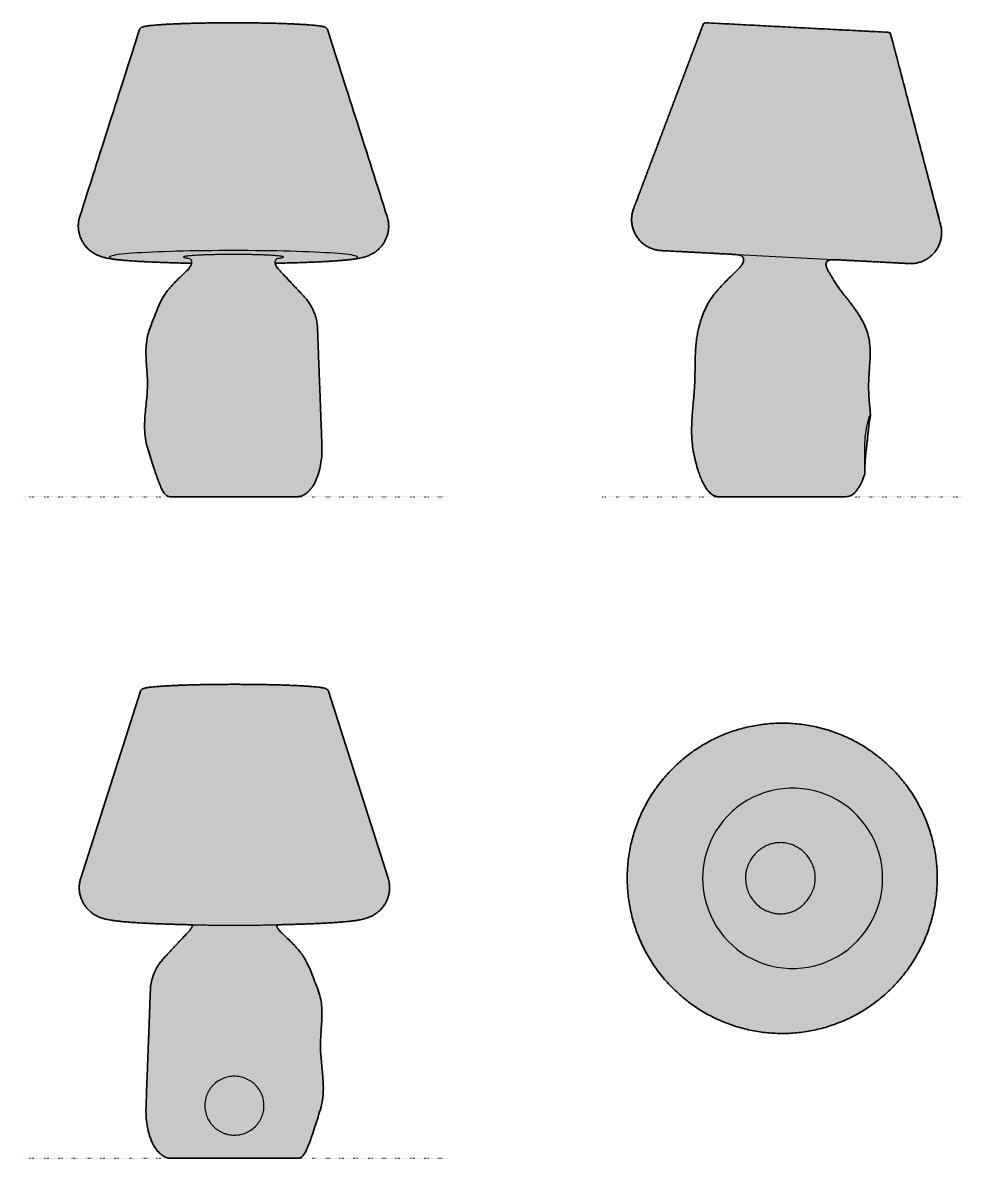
# Model space of a CAD drawing. Header units: millimetres. Extents: x 0 to 757, y -533 to 382.
import ezdxf

# ---------------------------------------------------------------- set-up
doc = ezdxf.new("R2010")
doc.units = ezdxf.units.MM
doc.linetypes.add('Dots', pattern=[1, 0, -1])
doc.layers.add('Blocks', color=7, linetype='Continuous')
doc.layers.add('Blocks$Fill', color=7, linetype='Continuous', true_color=0xffffff)
for name, color, linetype, lineweight, true_color in [('Blocks$Inner', 7, 'Continuous', 25, 0x007f00), ('Blocks$Outline', 7, 'Continuous', 35, 0xff3f3f), ('Groud', 7, 'Dots', 25, 0x243775)]:
    doc.layers.add(name, color=color, linetype=linetype, lineweight=lineweight, true_color=true_color)

# ---------------------------------------------------------------- blocks, each defined once
blk = doc.blocks.new('Apollo Shade Top')
at = {"layer": 'Blocks$Fill'}
blk.add_hatch(color=256, dxfattribs=at).paths.add_polyline_path([(249.73, 0), (249.67, 3.69), (249.54, 6.83), (249.33, 9.97), (249.04, 13.1), (248.67, 16.22), (248.22, 19.33), (247.7, 22.43), (247.1, 25.51), (246.42, 28.58), (245.66, 31.63), (244.83, 34.66), (243.92, 37.67), (242.94, 40.65), (241.88, 43.61), (240.75, 46.54), (239.54, 49.44), (238.27, 52.31), (236.92, 55.15), (235.5, 57.95), (234.01, 60.72), (232.45, 63.45), (230.82, 66.13), (229.13, 68.78), (227.37, 71.38), (225.54, 73.94), (223.65, 76.45), (221.7, 78.91), (219.69, 81.32), (217.62, 83.68), (215.49, 85.99), (213.3, 88.24), (211.06, 90.44), (208.76, 92.58), (206.41, 94.66), (204, 96.68), (201.55, 98.65), (199.05, 100.54), (196.5, 102.38), (193.91, 104.15), (191.27, 105.85), (188.59, 107.49), (185.87, 109.06), (183.12, 110.56), (180.32, 111.99), (177.49, 113.35), (174.63, 114.64), (171.74, 115.86), (168.81, 117), (165.86, 118.07), (162.88, 119.06), (159.88, 119.98), (156.86, 120.83), (153.81, 121.59), (150.75, 122.28), (147.67, 122.9), (144.58, 123.43), (141.48, 123.89), (138.36, 124.27), (135.24, 124.57), (132.1, 124.79), (128.97, 124.93), (125.83, 125), (122.69, 124.98), (119.56, 124.89), (116.42, 124.71), (113.29, 124.46), (110.17, 124.13), (107.06, 123.72), (103.96, 123.24), (100.87, 122.67), (97.8, 122.03), (94.74, 121.31), (91.71, 120.51), (88.69, 119.64), (85.7, 118.69), (82.73, 117.67), (79.79, 116.57), (76.88, 115.4), (74, 114.16), (71.15, 112.84), (68.33, 111.45), (65.55, 110), (62.81, 108.47), (60.1, 106.87), (57.44, 105.21), (54.82, 103.48), (52.24, 101.69), (49.71, 99.83), (47.23, 97.9), (44.8, 95.92), (42.42, 93.87), (40.08, 91.77), (37.81, 89.61), (35.58, 87.39), (33.42, 85.12), (31.31, 82.79), (29.26, 80.41), (27.27, 77.98), (25.35, 75.5), (23.48, 72.97), (21.68, 70.39), (19.95, 67.77), (18.28, 65.11), (16.68, 62.41), (15.14, 59.67), (13.68, 56.89), (12.29, 54.07), (10.97, 51.22), (9.72, 48.34), (8.54, 45.43), (7.43, 42.49), (6.4, 39.52), (5.45, 36.52), (4.57, 33.51), (3.77, 30.47), (3.04, 27.41), (2.39, 24.34), (1.82, 21.25), (1.32, 18.15), (0.91, 15.03), (0.57, 11.91), (0.31, 8.78), (0.13, 5.64), (0.02, 2.5), (0, -0.64), (0.06, -3.79), (0.19, -6.93), (0.41, -10.06), (0.7, -13.19), (1.07, -16.31), (1.52, -19.42), (2.04, -22.52), (2.65, -25.6), (3.33, -28.67), (4.09, -31.72), (4.92, -34.75), (5.83, -37.76), (6.82, -40.74), (7.88, -43.7), (9.01, -46.63), (10.22, -49.53), (11.5, -52.4), (12.85, -55.23), (14.27, -58.03), (15.76, -60.8), (17.33, -63.52), (18.96, -66.21), (20.65, -68.86), (22.41, -71.46), (24.24, -74.01), (26.13, -76.52), (28.08, -78.98), (30.1, -81.39), (32.17, -83.75), (34.3, -86.06), (36.49, -88.31), (38.74, -90.5), (41.04, -92.64), (43.39, -94.72), (45.79, -96.74), (48.25, -98.7), (50.75, -100.6), (53.3, -102.43), (55.89, -104.2), (58.53, -105.9), (61.21, -107.54), (63.93, -109.11), (66.69, -110.61), (69.49, -112.03), (72.32, -113.39), (75.18, -114.68), (78.08, -115.89), (81, -117.03), (83.95, -118.1), (86.93, -119.09), (89.93, -120.01), (92.96, -120.85), (96, -121.61), (99.06, -122.3), (102.14, -122.91), (105.24, -123.45), (108.34, -123.9), (111.46, -124.28), (114.58, -124.58), (117.71, -124.79), (120.85, -124.94), (123.99, -125), (127.13, -124.98), (130.26, -124.88), (133.4, -124.71), (136.52, -124.45), (139.65, -124.12), (142.76, -123.71), (145.86, -123.22), (148.94, -122.65), (152.02, -122.01), (155.07, -121.29), (158.11, -120.49), (161.12, -119.61), (164.11, -118.66), (167.08, -117.64), (170.02, -116.54), (172.93, -115.37), (175.81, -114.12), (178.66, -112.8), (181.48, -111.41), (184.26, -109.95), (187, -108.42), (189.7, -106.83), (192.36, -105.16), (194.98, -103.43), (197.56, -101.63), (200.08, -99.77), (202.57, -97.85), (205, -95.86), (207.38, -93.81), (209.71, -91.71), (211.98, -89.54), (214.21, -87.32), (216.37, -85.05), (218.48, -82.72), (220.52, -80.34), (222.51, -77.9), (224.44, -75.42), (226.3, -72.89), (228.1, -70.32), (229.83, -67.7), (231.5, -65.03), (233.09, -62.33), (234.63, -59.59), (236.09, -56.81), (237.48, -53.99), (238.8, -51.14), (240.05, -48.26), (241.22, -45.34), (242.32, -42.4), (243.35, -39.43), (244.3, -36.44), (245.18, -33.42), (245.98, -30.38), (246.71, -27.32), (247.35, -24.25), (247.92, -21.16), (248.42, -18.06), (248.83, -14.94), (249.17, -11.82), (249.42, -8.68), (249.61, -5.55), (249.7, -2.41)], flags=0)
at = {"layer": 'Blocks$Inner'}
blk.add_lwpolyline([(205.76, 0), (205.58, 5.07), (205.05, 10.11), (204.17, 15.1), (202.95, 20.02), (201.38, 24.84), (199.49, 29.54), (197.27, 34.09), (194.74, 38.48), (191.91, 42.68), (188.79, 46.68), (185.4, 50.44), (181.76, 53.97), (177.89, 57.22), (173.79, 60.2), (169.5, 62.89), (165.03, 65.27), (160.4, 67.33), (155.65, 69.06), (150.78, 70.46), (145.83, 71.51), (140.82, 72.22), (135.77, 72.57), (130.71, 72.57), (125.66, 72.22), (120.65, 71.51), (115.69, 70.46), (110.83, 69.06), (106.07, 67.33), (101.45, 65.27), (96.98, 62.89), (92.69, 60.2), (88.59, 57.22), (84.71, 53.97), (81.07, 50.44), (77.69, 46.68), (74.57, 42.68), (71.74, 38.48), (69.21, 34.09), (66.99, 29.54), (65.09, 24.84), (63.53, 20.02), (62.3, 15.1), (61.43, 10.11), (60.9, 5.07), (60.72, 0), (60.9, -5.07), (61.43, -10.11), (62.3, -15.1), (63.53, -20.02), (65.09, -24.84), (66.99, -29.54), (69.21, -34.09), (71.74, -38.48), (74.57, -42.68), (77.69, -46.68), (81.07, -50.44), (84.71, -53.97), (88.59, -57.22), (92.69, -60.2), (96.98, -62.89), (101.45, -65.27), (106.07, -67.33), (110.83, -69.06), (115.69, -70.46), (120.65, -71.51), (125.66, -72.22), (130.71, -72.57), (135.77, -72.57), (140.82, -72.22), (145.83, -71.51), (150.78, -70.46), (155.65, -69.06), (160.4, -67.33), (165.03, -65.27), (169.5, -62.89), (173.79, -60.2), (177.89, -57.22), (181.76, -53.97), (185.4, -50.44), (188.79, -46.68), (191.91, -42.68), (194.74, -38.48), (197.27, -34.09), (199.49, -29.54), (201.38, -24.84), (202.95, -20.02), (204.17, -15.1), (205.05, -10.11), (205.58, -5.07)], close=True, dxfattribs=at)
for points, knots in [([(249.73, 0), (249.72, 1.23), (249.69, 4.56), (249.38, 9.97), (248.72, 16.23), (247.75, 22.44), (246.47, 28.59), (244.88, 34.67), (242.99, 40.67), (240.8, 46.56), (238.31, 52.34), (235.54, 57.98), (232.49, 63.47), (229.17, 68.81), (225.58, 73.97), (221.74, 78.94), (217.66, 83.72), (213.34, 88.28), (208.79, 92.62), (204.04, 96.73), (199.08, 100.59), (193.94, 104.19), (188.62, 107.54), (183.14, 110.61), (177.51, 113.4), (171.76, 115.91), (165.88, 118.12), (159.9, 120.03), (153.83, 121.64), (147.68, 122.95), (141.48, 123.94), (135.24, 124.62), (128.97, 124.99), (122.69, 125.03), (116.42, 124.77), (110.17, 124.18), (103.95, 123.29), (97.79, 122.08), (91.69, 120.56), (85.68, 118.74), (79.77, 116.62), (73.98, 114.21), (68.31, 111.5), (62.78, 108.52), (57.41, 105.25), (52.21, 101.73), (47.2, 97.95), (42.38, 93.91), (37.77, 89.65), (33.38, 85.15), (29.22, 80.44), (25.3, 75.53), (21.64, 70.42), (18.23, 65.14), (15.1, 59.69), (12.24, 54.1), (9.67, 48.36), (7.38, 42.5), (5.4, 36.54), (3.72, 30.48), (2.34, 24.35), (1.27, 18.15), (0.52, 11.91), (0.07, 5.64), (-0.05, -0.64), (0.14, -6.93), (0.64, -13.19), (1.46, -19.43), (2.6, -25.61), (4.04, -31.73), (5.78, -37.77), (7.83, -43.71), (10.17, -49.55), (12.8, -55.26), (15.72, -60.82), (18.91, -66.24), (22.37, -71.49), (26.09, -76.55), (30.06, -81.43), (34.26, -86.09), (38.7, -90.54), (43.35, -94.76), (48.21, -98.74), (53.27, -102.48), (58.5, -105.95), (63.91, -109.15), (69.46, -112.08), (75.16, -114.73), (80.98, -117.08), (86.91, -119.14), (92.94, -120.9), (99.05, -122.35), (105.23, -123.5), (111.45, -124.33), (117.71, -124.85), (123.99, -125.05), (130.26, -124.94), (136.53, -124.51), (142.76, -123.76), (148.95, -122.7), (155.08, -121.34), (161.14, -119.66), (167.1, -117.69), (172.95, -115.41), (178.68, -112.85), (184.28, -110), (189.73, -106.87), (195.01, -103.47), (200.12, -99.81), (205.03, -95.9), (209.74, -91.75), (214.24, -87.36), (218.52, -82.75), (222.55, -77.94), (226.34, -72.92), (229.87, -67.73), (233.14, -62.36), (236.13, -56.83), (238.85, -51.16), (241.27, -45.36), (243.4, -39.45), (245.23, -33.43), (246.76, -27.34), (247.98, -21.17), (248.88, -14.95), (249.47, -8.69), (249.7, -3.7), (249.72, -0.8), (249.73, 0)], [0, 0, 0, 0, 0.0047054, 0.012708, 0.0207112, 0.0287144, 0.0367176, 0.0447207, 0.0527238, 0.0607268, 0.0687298, 0.0767326, 0.0847354, 0.0927381, 0.1007407, 0.1087431, 0.1167454, 0.1247476, 0.1327497, 0.1407516, 0.1487534, 0.1567551, 0.1647566, 0.172758, 0.1807593, 0.1887605, 0.1967615, 0.2047625, 0.2127633, 0.2207641, 0.2287648, 0.2367655, 0.2447661, 0.2527667, 0.2607673, 0.2687678, 0.2767683, 0.2847689, 0.2927695, 0.3007701, 0.3087708, 0.3167716, 0.3247724, 0.3327734, 0.3407744, 0.3487755, 0.3567768, 0.3647781, 0.3727796, 0.3807813, 0.388783, 0.3967849, 0.4047869, 0.4127891, 0.4207914, 0.4287938, 0.4367963, 0.444799, 0.4528017, 0.4608046, 0.4688075, 0.4768105, 0.4848136, 0.4928167, 0.5008199, 0.5088231, 0.5168263, 0.5248295, 0.5328327, 0.5408358, 0.5488389, 0.556842, 0.564845, 0.5728479, 0.5808507, 0.5888534, 0.596856, 0.6048585, 0.6128609, 0.6208632, 0.6288653, 0.6368673, 0.6448692, 0.6528709, 0.6608725, 0.668874, 0.6768753, 0.6848765, 0.6928776, 0.7008787, 0.7088796, 0.7168804, 0.7248811, 0.7328818, 0.7408824, 0.748883, 0.7568836, 0.7648842, 0.7728847, 0.7808853, 0.7888858, 0.7968865, 0.8048871, 0.8128878, 0.8208886, 0.8288895, 0.8368905, 0.8448916, 0.8528928, 0.8608941, 0.8688955, 0.8768971, 0.8848988, 0.8929006, 0.9009026, 0.9089047, 0.9169069, 0.9249092, 0.9329117, 0.9409143, 0.948917, 0.9569198, 0.9649227, 0.9729257, 0.9809287, 0.9889318, 0.996935, 1, 1, 1, 1]), ([(95.78, -5.38), (95.52, -3.41), (95.13, -0.5), (95.41, 3.34), (95.99, 6.85), (97.25, 10.88), (99.43, 15.13), (102.03, 18.69), (104.88, 21.59), (107.8, 23.87), (110.95, 25.76), (114.21, 27.18), (117.46, 28.12), (120.94, 28.69), (124.82, 28.81), (129.16, 28.24), (133.36, 26.95), (137.33, 25), (140.97, 22.42), (144.2, 19.3), (146.93, 15.71), (149.1, 11.77), (150.64, 7.53), (151.49, 3.09), (151.59, -1.45), (150.93, -5.93), (149.57, -10.23), (147.56, -14.25), (145, -17.91), (142.02, -21.11), (138.75, -23.79), (135.63, -25.66), (132.82, -26.91), (130.32, -27.73), (127.84, -28.26), (125.31, -28.56), (122.71, -28.63), (119.88, -28.41), (116.87, -27.84), (113.74, -26.87), (110.54, -25.45), (107.37, -23.51), (104.3, -21.03), (101.46, -17.95), (98.97, -14.3), (96.93, -10.08), (96.17, -6.98), (95.78, -5.38)], [0, 0, 0, 0, 0.033353, 0.049344, 0.064686, 0.093384, 0.120124, 0.144851, 0.167608, 0.188483, 0.207329, 0.229518, 0.248241, 0.264417, 0.289001, 0.313459, 0.338071, 0.362773, 0.387849, 0.413021, 0.438316, 0.463581, 0.488751, 0.514001, 0.539609, 0.564941, 0.590009, 0.615314, 0.640498, 0.665177, 0.688835, 0.711608, 0.726305, 0.740617, 0.755913, 0.769089, 0.783734, 0.799715, 0.816948, 0.835373, 0.855, 0.875911, 0.898006, 0.921451, 0.946276, 0.972384, 1, 1, 1, 1])]:
    blk.add_open_spline(points, degree=3, knots=knots, dxfattribs=at)
at = {"layer": 'Blocks$Outline'}
blk.add_open_spline([(249.73, 0), (249.72, 1.23), (249.69, 4.56), (249.38, 9.97), (248.72, 16.23), (247.75, 22.44), (246.47, 28.59), (244.88, 34.67), (242.99, 40.67), (240.8, 46.56), (238.31, 52.34), (235.54, 57.98), (232.49, 63.47), (229.17, 68.81), (225.58, 73.97), (221.74, 78.94), (217.66, 83.72), (213.34, 88.28), (208.79, 92.62), (204.04, 96.73), (199.08, 100.59), (193.94, 104.19), (188.62, 107.54), (183.14, 110.61), (177.51, 113.4), (171.76, 115.91), (165.88, 118.12), (159.9, 120.03), (153.83, 121.64), (147.68, 122.95), (141.48, 123.94), (135.24, 124.62), (128.97, 124.99), (122.69, 125.03), (116.42, 124.77), (110.17, 124.18), (103.95, 123.29), (97.79, 122.08), (91.69, 120.56), (85.68, 118.74), (79.77, 116.62), (73.98, 114.21), (68.31, 111.5), (62.78, 108.52), (57.41, 105.25), (52.21, 101.73), (47.2, 97.95), (42.38, 93.91), (37.77, 89.65), (33.38, 85.15), (29.22, 80.44), (25.3, 75.53), (21.64, 70.42), (18.23, 65.14), (15.1, 59.69), (12.24, 54.1), (9.67, 48.36), (7.38, 42.5), (5.4, 36.54), (3.72, 30.48), (2.34, 24.35), (1.27, 18.15), (0.52, 11.91), (0.07, 5.64), (-0.05, -0.64), (0.14, -6.93), (0.64, -13.19), (1.46, -19.43), (2.6, -25.61), (4.04, -31.73), (5.78, -37.77), (7.83, -43.71), (10.17, -49.55), (12.8, -55.26), (15.72, -60.82), (18.91, -66.24), (22.37, -71.49), (26.09, -76.55), (30.06, -81.43), (34.26, -86.09), (38.7, -90.54), (43.35, -94.76), (48.21, -98.74), (53.27, -102.48), (58.5, -105.95), (63.91, -109.15), (69.46, -112.08), (75.16, -114.73), (80.98, -117.08), (86.91, -119.14), (92.94, -120.9), (99.05, -122.35), (105.23, -123.5), (111.45, -124.33), (117.71, -124.85), (123.99, -125.05), (130.26, -124.94), (136.53, -124.51), (142.76, -123.76), (148.95, -122.7), (155.08, -121.34), (161.14, -119.66), (167.1, -117.69), (172.95, -115.41), (178.68, -112.85), (184.28, -110), (189.73, -106.87), (195.01, -103.47), (200.12, -99.81), (205.03, -95.9), (209.74, -91.75), (214.24, -87.36), (218.52, -82.75), (222.55, -77.94), (226.34, -72.92), (229.87, -67.73), (233.14, -62.36), (236.13, -56.83), (238.85, -51.16), (241.27, -45.36), (243.4, -39.45), (245.23, -33.43), (246.76, -27.34), (247.98, -21.17), (248.88, -14.95), (249.47, -8.69), (249.7, -3.7), (249.72, -0.8), (249.73, 0)], degree=3, knots=[0, 0, 0, 0, 0.0047054, 0.012708, 0.0207112, 0.0287144, 0.0367176, 0.0447207, 0.0527238, 0.0607268, 0.0687298, 0.0767326, 0.0847354, 0.0927381, 0.1007407, 0.1087431, 0.1167454, 0.1247476, 0.1327497, 0.1407516, 0.1487534, 0.1567551, 0.1647566, 0.172758, 0.1807593, 0.1887605, 0.1967615, 0.2047625, 0.2127633, 0.2207641, 0.2287648, 0.2367655, 0.2447661, 0.2527667, 0.2607673, 0.2687678, 0.2767683, 0.2847689, 0.2927695, 0.3007701, 0.3087708, 0.3167716, 0.3247724, 0.3327734, 0.3407744, 0.3487755, 0.3567768, 0.3647781, 0.3727796, 0.3807813, 0.388783, 0.3967849, 0.4047869, 0.4127891, 0.4207914, 0.4287938, 0.4367963, 0.444799, 0.4528017, 0.4608046, 0.4688075, 0.4768105, 0.4848136, 0.4928167, 0.5008199, 0.5088231, 0.5168263, 0.5248295, 0.5328327, 0.5408358, 0.5488389, 0.556842, 0.564845, 0.5728479, 0.5808507, 0.5888534, 0.596856, 0.6048585, 0.6128609, 0.6208632, 0.6288653, 0.6368673, 0.6448692, 0.6528709, 0.6608725, 0.668874, 0.6768753, 0.6848765, 0.6928776, 0.7008787, 0.7088796, 0.7168804, 0.7248811, 0.7328818, 0.7408824, 0.748883, 0.7568836, 0.7648842, 0.7728847, 0.7808853, 0.7888858, 0.7968865, 0.8048871, 0.8128878, 0.8208886, 0.8288895, 0.8368905, 0.8448916, 0.8528928, 0.8608941, 0.8688955, 0.8768971, 0.8848988, 0.8929006, 0.9009026, 0.9089047, 0.9169069, 0.9249092, 0.9329117, 0.9409143, 0.948917, 0.9569198, 0.9649227, 0.9729257, 0.9809287, 0.9889318, 0.996935, 1, 1, 1, 1], dxfattribs=at)
blk = doc.blocks.new('Apollo Shade SIde')
at = {"layer": 'Blocks$Fill'}
blk.add_hatch(color=256, dxfattribs=at).paths.add_polyline_path([(106.74, 195.19), (47.07, 198.32), (46.36, 198.37), (45.65, 198.44), (44.94, 198.52), (44.22, 198.63), (43.51, 198.76), (42.79, 198.92), (42.08, 199.09), (41.37, 199.29), (40.67, 199.5), (39.96, 199.74), (39.27, 200), (38.58, 200.29), (37.9, 200.59), (37.22, 200.91), (36.56, 201.25), (35.91, 201.62), (35.26, 202), (34.63, 202.4), (34.02, 202.82), (33.41, 203.26), (32.82, 203.71), (32.25, 204.18), (31.69, 204.67), (31.15, 205.17), (30.62, 205.69), (30.11, 206.21), (29.62, 206.76), (29.15, 207.31), (28.7, 207.87), (28.26, 208.44), (27.84, 209.02), (27.45, 209.61), (27.07, 210.21), (26.7, 210.82), (26.35, 211.45), (26.02, 212.09), (25.71, 212.75), (25.41, 213.41), (25.13, 214.09), (24.87, 214.78), (24.63, 215.48), (24.41, 216.19), (24.21, 216.9), (24.03, 217.62), (23.87, 218.35), (23.73, 219.09), (23.62, 219.82), (23.52, 220.57), (23.45, 221.31), (23.41, 222.06), (23.38, 222.8), (23.38, 223.55), (23.4, 224.29), (23.44, 225.04), (23.5, 225.77), (23.58, 226.51), (23.69, 227.24), (23.82, 227.96), (23.96, 228.67), (24.13, 229.38), (24.32, 230.08), (24.52, 230.77), (24.74, 231.45), (24.99, 232.11), (80.87, 380.21), (80.89, 380.26), (80.91, 380.3), (80.93, 380.34), (80.95, 380.39), (80.97, 380.43), (80.99, 380.47), (81.01, 380.51), (81.03, 380.55), (81.06, 380.6), (81.08, 380.64), (81.11, 380.68), (81.14, 380.72), (81.16, 380.76), (81.19, 380.8), (81.22, 380.84), (81.25, 380.88), (81.28, 380.92), (81.31, 380.96), (81.35, 380.99), (81.38, 381.03), (81.42, 381.07), (81.45, 381.1), (81.49, 381.14), (81.52, 381.17), (81.56, 381.21), (81.6, 381.24), (81.64, 381.27), (81.68, 381.3), (81.72, 381.34), (81.76, 381.37), (81.8, 381.39), (81.85, 381.42), (81.89, 381.45), (81.93, 381.48), (81.98, 381.5), (82.02, 381.53), (82.07, 381.55), (82.11, 381.57), (82.16, 381.6), (82.2, 381.62), (82.25, 381.64), (82.3, 381.66), (82.34, 381.67), (82.39, 381.69), (82.44, 381.71), (82.49, 381.72), (82.53, 381.74), (82.58, 381.75), (82.63, 381.76), (82.68, 381.77), (82.73, 381.78), (82.78, 381.79), (82.82, 381.8), (82.87, 381.81), (82.92, 381.81), (82.97, 381.82), (83.02, 381.82), (83.06, 381.83), (83.11, 381.83), (83.16, 381.83), (83.2, 381.83), (83.25, 381.83), (83.3, 381.83), (83.34, 381.83), (229.9, 374.15), (229.94, 374.14), (229.99, 374.14), (230.04, 374.14), (230.08, 374.13), (230.13, 374.12), (230.18, 374.12), (230.22, 374.11), (230.27, 374.1), (230.32, 374.09), (230.37, 374.08), (230.41, 374.07), (230.46, 374.05), (230.51, 374.04), (230.55, 374.02), (230.6, 374.01), (230.65, 373.99), (230.69, 373.97), (230.74, 373.95), (230.79, 373.93), (230.83, 373.91), (230.88, 373.89), (230.92, 373.87), (230.97, 373.84), (231.01, 373.82), (231.05, 373.79), (231.1, 373.77), (231.14, 373.74), (231.18, 373.71), (231.22, 373.68), (231.26, 373.65), (231.31, 373.62), (231.35, 373.59), (231.38, 373.56), (231.42, 373.52), (231.46, 373.49), (231.5, 373.45), (231.53, 373.42), (231.57, 373.38), (231.6, 373.34), (231.64, 373.31), (231.67, 373.27), (231.7, 373.23), (231.74, 373.19), (231.77, 373.15), (231.8, 373.11), (231.82, 373.07), (231.85, 373.03), (231.88, 372.99), (231.91, 372.94), (231.93, 372.9), (231.96, 372.86), (231.98, 372.81), (232, 372.77), (232.02, 372.73), (232.04, 372.68), (232.06, 372.64), (232.08, 372.6), (232.1, 372.55), (232.11, 372.51), (232.13, 372.46), (232.15, 372.42), (232.16, 372.37), (232.17, 372.33), (232.18, 372.28), (272.29, 219.15), (272.46, 218.46), (272.61, 217.77), (272.74, 217.06), (272.85, 216.34), (272.94, 215.62), (273.02, 214.9), (273.07, 214.17), (273.09, 213.43), (273.1, 212.69), (273.09, 211.95), (273.05, 211.21), (272.99, 210.47), (272.91, 209.73), (272.81, 208.99), (272.68, 208.25), (272.53, 207.52), (272.36, 206.79), (272.17, 206.07), (271.96, 205.35), (271.73, 204.64), (271.47, 203.94), (271.2, 203.25), (270.9, 202.57), (270.59, 201.9), (270.26, 201.24), (269.91, 200.6), (269.55, 199.97), (269.16, 199.35), (268.77, 198.75), (268.35, 198.16), (267.93, 197.59), (267.49, 197.03), (267.03, 196.49), (266.56, 195.95), (266.06, 195.43), (265.55, 194.92), (265.03, 194.42), (264.48, 193.93), (263.92, 193.46), (263.34, 193), (262.75, 192.56), (262.15, 192.14), (261.52, 191.73), (260.89, 191.34), (260.24, 190.97), (259.59, 190.61), (258.92, 190.28), (258.24, 189.97), (257.55, 189.67), (256.85, 189.4), (256.15, 189.15), (255.44, 188.92), (254.73, 188.71), (254.01, 188.53), (253.28, 188.36), (252.56, 188.22), (251.83, 188.1), (251.11, 188), (250.38, 187.92), (249.66, 187.87), (248.94, 187.83), (248.22, 187.82), (247.5, 187.83), (246.79, 187.85), (187.12, 190.98), (185.72, 190.99), (185.25, 190.98), (184.79, 190.96), (184.56, 190.94), (184.33, 190.92), (184.1, 190.9), (183.87, 190.87), (183.64, 190.83), (183.41, 190.79), (183.17, 190.74), (182.92, 190.68), (182.8, 190.65), (182.68, 190.61), (182.56, 190.58), (182.45, 190.54), (182.33, 190.5), (182.21, 190.45), (182.1, 190.41), (181.98, 190.36), (181.87, 190.3), (181.76, 190.25), (181.65, 190.19), (181.54, 190.13), (181.42, 190.06), (181.3, 189.98), (181.25, 189.94), (181.19, 189.9), (181.13, 189.86), (181.08, 189.81), (181.02, 189.77), (180.97, 189.73), (180.92, 189.68), (180.87, 189.63), (180.81, 189.58), (180.77, 189.53), (180.72, 189.48), (180.67, 189.43), (180.62, 189.37), (180.56, 189.31), (180.52, 189.24), (180.47, 189.18), (180.42, 189.11), (180.38, 189.04), (180.33, 188.97), (180.29, 188.9), (180.26, 188.85), (180.24, 188.79), (180.21, 188.74), (180.18, 188.68), (180.16, 188.62), (180.13, 188.57), (180.11, 188.51), (180.09, 188.45), (180.07, 188.39), (180.05, 188.33), (180.03, 188.27), (180.02, 188.21), (180, 188.15), (179.98, 188.09), (179.97, 188.03), (179.96, 187.97), (179.94, 187.86), (179.92, 187.75), (179.91, 187.65), (179.9, 187.54), (179.89, 187.43), (179.89, 187.32), (179.89, 187.21), (179.89, 187.1), (179.89, 186.99), (179.9, 186.88), (179.91, 186.77), (179.92, 186.66), (179.93, 186.55), (179.94, 186.44), (179.98, 186.22), (180.01, 186.06), (180.04, 185.9), (180.08, 185.74), (180.12, 185.58), (180.16, 185.42), (180.2, 185.26), (180.3, 184.95), (180.41, 184.64), (180.53, 184.33), (180.66, 184.03), (180.79, 183.73), (180.94, 183.41), (181.1, 183.1), (181.42, 182.48), (182.1, 181.26), (186.35, 174.14), (188.42, 170.92), (190.26, 168.2), (192.18, 165.55), (193.83, 163.39), (198.24, 157.99), (200.88, 154.59), (202.31, 152.67), (203.7, 150.71), (205.2, 148.5), (206.64, 146.25), (208.12, 143.78), (208.83, 142.53), (209.51, 141.26), (210.2, 139.93), (210.85, 138.59), (211.46, 137.23), (212.04, 135.85), (212.62, 134.34), (212.88, 133.57), (213.14, 132.81), (213.38, 132.03), (213.61, 131.25), (213.82, 130.47), (214.02, 129.68), (214.37, 128.13), (214.67, 126.57), (214.92, 124.99), (215.12, 123.41), (215.28, 121.82), (215.39, 120.23), (215.47, 118.63), (215.52, 117.04), (215.53, 115.42), (215.51, 113.8), (215.41, 110.56), (214.6, 98.17), (214.33, 92.89), (214.28, 90.55), (214.28, 88.21), (214.39, 83.87), (214.66, 79.02), (215.67, 66.93), (215.76, 65.94), (215.76, 65.93), (215.76, 65.93), (215.76, 65.92), (215.76, 65.91), (215.76, 65.9), (215.76, 65.88), (215.76, 65.87), (215.76, 65.84), (215.76, 65.81), (215.76, 65.77), (215.75, 65.69), (215.73, 65.5), (215.7, 65.29), (214.84, 59.69), (214.06, 53.36), (212.13, 36.02), (211.75, 32.24), (211.5, 28.85), (211.35, 25.74), (211.3, 23.53), (211.34, 19.6), (211.33, 19.11), (211.32, 18.91), (211.31, 18.73), (211.02, 17.76), (210.78, 17.04), (210.53, 16.32), (210.26, 15.6), (209.98, 14.89), (209.39, 13.48), (208.76, 12.09), (208.2, 10.91), (207.61, 9.75), (206.99, 8.61), (206.67, 8.05), (206.33, 7.49), (205.96, 6.91), (205.58, 6.33), (205.18, 5.77), (204.77, 5.21), (204.51, 4.88), (204.25, 4.56), (203.98, 4.24), (203.71, 3.93), (203.43, 3.62), (203.14, 3.33), (202.84, 3.04), (202.54, 2.75), (202.2, 2.46), (201.86, 2.18), (201.68, 2.05), (201.5, 1.92), (201.32, 1.79), (201.14, 1.66), (200.96, 1.54), (200.77, 1.42), (200.58, 1.31), (200.39, 1.2), (200.19, 1.09), (200, 0.99), (199.8, 0.89), (199.6, 0.79), (199.39, 0.7), (199.18, 0.61), (198.96, 0.53), (198.74, 0.45), (198.53, 0.38), (198.31, 0.32), (198.08, 0.26), (197.86, 0.21), (197.63, 0.17), (197.39, 0.13), (197.15, 0.1), (196.91, 0.07), (195.95, 0), (195.95, 0), (93.77, 0), (93.77, 0), (92.85, 0.06), (92.62, 0.09), (92.39, 0.11), (92.16, 0.14), (91.94, 0.18), (91.71, 0.23), (91.49, 0.28), (91.27, 0.34), (91.05, 0.4), (90.84, 0.47), (90.62, 0.55), (90.41, 0.63), (90.2, 0.71), (89.98, 0.81), (89.77, 0.9), (89.56, 1.01), (89.36, 1.11), (89.15, 1.22), (88.95, 1.34), (88.75, 1.46), (88.55, 1.58), (88.35, 1.71), (88.16, 1.84), (87.97, 1.97), (87.78, 2.11), (87.41, 2.4), (87.05, 2.69), (86.67, 3.03), (86.31, 3.37), (85.96, 3.72), (85.62, 4.09), (85.29, 4.46), (84.97, 4.84), (84.65, 5.23), (84.35, 5.62), (84.04, 6.04), (83.74, 6.45), (83.17, 7.3), (82.62, 8.17), (82.1, 9.05), (81.47, 10.19), (80.87, 11.35), (80.3, 12.53), (79.76, 13.72), (78.88, 15.83), (78.06, 17.97), (77.28, 20.16), (76.57, 22.38), (75.53, 25.91), (74.61, 29.47), (73.79, 33.1), (73.09, 36.76), (72.8, 38.54), (72.53, 40.33), (72.31, 42.12), (72.12, 43.92), (71.97, 45.65), (71.86, 47.39), (71.73, 50.87), (71.7, 53.59), (71.74, 56.31), (71.92, 61.1), (72.51, 69.69), (74.02, 88.13), (74.24, 92.65), (74.67, 113.52), (74.93, 118.86), (75.16, 121.81), (75.46, 124.76), (75.78, 127.23), (76.16, 129.68), (76.57, 131.93), (77.04, 134.17), (77.61, 136.56), (78.25, 138.93), (78.99, 141.42), (79.8, 143.9), (80.82, 146.71), (81.36, 148.1), (81.93, 149.48), (82.53, 150.85), (83.15, 152.21), (83.8, 153.55), (84.48, 154.87), (85.16, 156.13), (85.88, 157.36), (86.63, 158.58), (87.42, 159.77), (88.23, 160.9), (89.07, 162.01), (90.82, 164.19), (92.33, 165.98), (93.89, 167.75), (97.24, 171.38), (110.71, 185), (111.58, 186.07), (111.79, 186.34), (111.99, 186.61), (112.19, 186.9), (112.38, 187.18), (112.55, 187.46), (112.71, 187.75), (112.79, 187.9), (112.87, 188.04), (112.94, 188.19), (113.01, 188.34), (113.07, 188.49), (113.14, 188.64), (113.2, 188.8), (113.26, 188.95), (113.31, 189.11), (113.36, 189.27), (113.41, 189.42), (113.45, 189.58), (113.51, 189.8), (113.53, 189.91), (113.55, 190.02), (113.57, 190.13), (113.59, 190.24), (113.61, 190.35), (113.62, 190.46), (113.63, 190.57), (113.64, 190.69), (113.64, 190.8), (113.64, 190.91), (113.64, 191.02), (113.64, 191.13), (113.63, 191.24), (113.62, 191.35), (113.62, 191.41), (113.61, 191.48), (113.6, 191.54), (113.59, 191.6), (113.58, 191.66), (113.56, 191.73), (113.55, 191.79), (113.53, 191.85), (113.52, 191.91), (113.5, 191.97), (113.48, 192.03), (113.46, 192.09), (113.44, 192.15), (113.42, 192.21), (113.39, 192.27), (113.37, 192.33), (113.33, 192.4), (113.3, 192.48), (113.26, 192.56), (113.22, 192.63), (113.18, 192.7), (113.13, 192.77), (113.08, 192.84), (113.04, 192.91), (112.99, 192.97), (112.95, 193.03), (112.9, 193.08), (112.86, 193.14), (112.81, 193.19), (112.76, 193.25), (112.71, 193.3), (112.66, 193.35), (112.61, 193.4), (112.55, 193.45), (112.5, 193.5), (112.44, 193.55), (112.33, 193.64), (112.22, 193.73), (112.11, 193.8), (112.01, 193.87), (111.9, 193.94), (111.8, 194), (111.69, 194.07), (111.58, 194.13), (111.46, 194.19), (111.35, 194.24), (111.23, 194.29), (111.12, 194.34), (111, 194.39), (110.88, 194.44), (110.65, 194.53), (110.41, 194.6), (110.18, 194.67), (109.96, 194.73), (109.73, 194.79), (109.51, 194.84), (109.28, 194.88), (109.05, 194.92), (108.6, 195), (108.13, 195.06)], flags=0)
at = {"layer": 'Blocks$Inner'}
for p, q in [((80.87, 380.21), (24.99, 232.11)), ((229.9, 374.15), (83.34, 381.83)), ((272.29, 219.15), (232.18, 372.28)), ((47.07, 198.32), (246.79, 187.85))]:
    blk.add_line(p, q, dxfattribs=at)
blk.add_lwpolyline([(211.27, 42.11), (211.28, 42.52), (211.31, 43.12)], dxfattribs=at)
for centre, radius, start, end in [((83.21, 379.33), 2.5, 87, 159.3251), ((229.77, 371.65), 2.5, 14.6749, 87), ((48.38, 223.29), 25, 159.3251, 267), ((248.1, 212.82), 25, 267, 14.6749)]:
    blk.add_arc(centre, radius, start, end, dxfattribs=at)
for points, knots in [([(106.74, 195.19), (107.98, 195.08), (109.89, 194.91), (112.03, 193.97), (112.97, 193.07), (113.45, 192.24), (113.73, 191.1), (113.48, 189.27), (112.45, 187.08), (111.3, 185.7), (110.71, 185)], [0, 0, 0, 0, 0.235906, 0.364066, 0.437482, 0.480311, 0.544688, 0.657812, 0.825202, 1, 1, 1, 1]), ([(110.71, 185), (108.96, 183.23), (105.72, 179.96), (101.18, 175.44), (97.31, 171.48), (93.91, 167.83), (90.59, 163.97), (87.28, 159.78), (84.37, 154.87), (81.87, 149.51), (79.84, 144.17), (78.23, 139.03), (77.02, 134.29), (76.09, 129.56), (75.38, 124.45), (74.91, 119.05), (74.64, 113.44), (74.52, 108.2), (74.47, 103.45), (74.42, 99.55), (74.35, 96.04), (74.24, 92.33), (74.03, 87.95), (73.68, 83.17), (73.28, 78.41), (72.88, 73.94), (72.5, 69.61), (72.17, 65.36), (71.89, 60.91), (71.7, 56.1), (71.68, 50.36), (72.03, 43.8), (73.02, 36.68), (74.53, 29.49), (76.25, 23.23), (78.01, 17.98), (79.79, 13.5), (81.84, 9.33), (84.24, 5.59), (86.86, 2.62), (89.57, 0.86), (91.93, 0.11), (93.15, 0.04), (93.77, 0)], [1, 1, 1, 1, 1.036736, 1.067834, 1.093613, 1.117692, 1.140671, 1.168154, 1.196565, 1.225918, 1.255171, 1.280556, 1.304459, 1.326769, 1.350931, 1.379826, 1.405872, 1.433094, 1.456333, 1.475272, 1.490099, 1.507545, 1.529634, 1.554374, 1.577849, 1.599934, 1.620346, 1.641982, 1.662523, 1.685937, 1.712445, 1.746354, 1.781734, 1.818177, 1.85404, 1.876744, 1.899037, 1.924457, 1.944436, 1.963902, 1.98212, 1.991002, 2, 2, 2, 2]), ([(182.1, 181.26), (181.64, 182.07), (180.75, 183.64), (179.92, 185.91), (179.83, 187.73), (180.2, 188.82), (180.74, 189.58), (181.75, 190.35), (183.96, 191.04), (185.87, 191), (187.12, 190.98)], [1, 1, 1, 1, 1.17897, 1.346911, 1.459079, 1.522749, 1.564224, 1.63566, 1.762518, 2, 2, 2, 2]), ([(215.76, 65.94), (215.72, 66.28), (215.59, 67.94), (215.32, 70.81), (214.97, 74.83), (214.64, 79.14), (214.38, 83.69), (214.24, 88.32), (214.3, 93.09), (214.59, 98.38), (215.03, 104.27), (215.45, 110.55), (215.6, 117.01), (215.24, 123.42), (214.16, 129.77), (212.23, 135.74), (209.62, 141.23), (206.76, 146.16), (203.83, 150.59), (200.99, 154.48), (198.26, 158), (195.27, 161.56), (191.91, 165.81), (188.17, 171.19), (184.86, 176.48), (182.86, 179.98), (182.1, 181.26)], [0, 0, 0, 0, 0.007876, 0.040107, 0.069263, 0.105111, 0.144023, 0.178724, 0.216105, 0.258343, 0.305747, 0.357604, 0.409379, 0.460415, 0.511378, 0.56346, 0.611282, 0.657296, 0.699984, 0.738379, 0.772817, 0.807066, 0.850476, 0.902889, 0.964092, 1, 1, 1, 1]), ([(215.72, 65.98), (215.73, 65.98), (215.79, 65.98), (215.72, 65.35), (215.53, 64.09), (215.21, 62.19), (214.84, 59.77), (214.45, 56.81), (214.06, 53.44), (213.68, 49.7), (213.32, 46.11), (212.96, 42.79), (212.55, 39.53), (212.11, 35.95), (211.74, 32.23), (211.48, 28.76), (211.34, 25.8), (211.31, 24.24), (211.3, 23.53)], [8.00647, 8.00647, 8.00647, 8.00647, 8.023561, 8.089809, 8.157924, 8.224364, 8.292637, 8.360727, 8.4308, 8.499603, 8.570422, 8.621076, 8.672495, 8.740307, 8.810092, 8.877888, 8.947711, 9.00647, 9.00647, 9.00647, 9.00647]), ([(214.58, 63.35), (214.67, 63.61), (214.96, 64.55), (215.33, 65.47), (215.64, 66.14), (215.7, 66.03), (215.72, 65.98)], [7.00647, 7.00647, 7.00647, 7.00647, 7.131729, 7.456666, 7.765414, 8.00647, 8.00647, 8.00647, 8.00647]), ([(211.31, 43.12), (211.35, 44.19), (211.46, 46.56), (211.8, 50.11), (212.29, 53.68), (212.89, 56.94), (213.56, 59.84), (214.15, 62.03), (214.47, 62.99), (214.58, 63.35)], [6.00647, 6.00647, 6.00647, 6.00647, 6.132687, 6.286688, 6.438236, 6.594057, 6.749943, 6.91016, 7.00647, 7.00647, 7.00647, 7.00647]), ([(211.31, 18.73), (211.35, 19.15), (211.35, 20.29), (211.32, 22.11), (211.28, 24.5), (211.23, 27.39), (211.19, 30.73), (211.17, 34.4), (211.18, 38.25), (211.24, 40.86), (211.27, 42.11)], [4, 4, 4, 4, 4.235096, 4.34658, 4.454896, 4.566326, 4.674578, 4.78596, 4.896935, 5, 5, 5, 5]), ([(195.95, 0), (196.59, 0.04), (197.85, 0.12), (200.16, 0.93), (202.58, 2.6), (204.71, 5.03), (206.82, 8.14), (208.95, 12.33), (210.54, 16.14), (211.22, 18.41), (211.31, 18.73)], [3, 3, 3, 3, 3.074713, 3.146064, 3.283692, 3.412872, 3.520663, 3.72292, 3.960418, 4, 4, 4, 4]), ([(93.77, 0), (93.77, 0), (93.94, 0), (94.67, 0), (95.89, 0), (97.58, 0), (99.73, 0), (101.88, 0), (103.81, 0), (105.87, 0), (108.68, 0), (112.4, 0), (116.43, 0), (120.74, 0), (125.28, 0), (130.01, 0), (134.88, 0), (139.85, 0), (144.86, 0), (149.88, 0), (154.84, 0), (159.72, 0), (164.44, 0), (168.98, 0), (173.29, 0), (177.32, 0), (181.05, 0), (184.42, 0), (187.41, 0), (189.99, 0), (192.14, 0), (193.83, 0), (195.05, 0), (195.79, 0), (196.03, 0), (195.79, 0), (195.05, 0), (193.83, 0), (192.14, 0), (189.99, 0), (187.41, 0), (184.42, 0), (181.05, 0), (177.32, 0), (173.29, 0), (168.98, 0), (164.44, 0), (159.72, 0), (154.84, 0), (149.88, 0), (146.53, 0), (144.86, 0)], [2, 2, 2, 2, 2.015625, 2.03125, 2.046875, 2.0625, 2.078125, 2.09375, 2.1015625, 2.109375, 2.125, 2.140625, 2.15625, 2.171875, 2.1875, 2.203125, 2.21875, 2.234375, 2.25, 2.265625, 2.28125, 2.296875, 2.3125, 2.328125, 2.34375, 2.359375, 2.375, 2.390625, 2.40625, 2.421875, 2.4375, 2.453125, 2.46875, 2.484375, 2.5, 2.515625, 2.53125, 2.546875, 2.5625, 2.578125, 2.59375, 2.609375, 2.625, 2.640625, 2.65625, 2.671875, 2.6875, 2.703125, 2.71875, 2.734375, 2.75, 2.75, 2.75, 2.75])]:
    blk.add_open_spline(points, degree=3, knots=knots, dxfattribs=at)
blk.add_open_spline([(144.86, 0), (146.53, 0), (149.88, 0), (154.84, 0), (159.72, 0), (164.44, 0), (168.98, 0), (173.29, 0), (177.32, 0), (181.05, 0), (184.42, 0), (187.41, 0), (189.99, 0), (192.14, 0), (193.83, 0), (195.05, 0), (195.79, 0), (195.95, 0), (195.95, 0)], degree=3, dxfattribs=at)
at = {"layer": 'Blocks$Outline'}
blk.add_rational_spline([(106.74, 195.19), (76.91, 196.76), (47.07, 198.32), (34.39, 198.98), (27.45, 209.61), (20.5, 220.24), (24.99, 232.11), (52.93, 306.16), (80.87, 380.21), (81.52, 381.92), (83.34, 381.83), (156.62, 377.99), (229.9, 374.15), (231.72, 374.05), (232.18, 372.28), (252.24, 295.72), (272.29, 219.15), (275.5, 206.87), (267.49, 197.03), (259.47, 187.19), (246.79, 187.85)], [1, 1, 1, 0.891649623199, 1, 0.891649623199, 1, 1, 1, 0.807346167762, 1, 1, 1, 0.807346167762, 1, 1, 1, 0.891649623199, 1, 0.891649623199, 1], degree=2, knots=[-623.378392, -623.378392, -623.378392, -563.619625, -563.619625, -540.128607, -540.128607, -516.637588, -516.637588, -358.342643, -358.342643, -355.186865, -355.186865, -208.43276, -208.43276, -205.276982, -205.276982, -46.982038, -46.982038, -23.491019, -23.491019, 0, 0, 0], dxfattribs=at)
for points, knots in [([(195.95, 0), (195.95, 0), (195.78, 0), (195.05, 0), (193.83, 0), (192.14, 0), (189.99, 0), (187.41, 0), (184.42, 0), (181.05, 0), (177.32, 0), (173.29, 0), (168.98, 0), (164.44, 0), (159.72, 0), (154.84, 0), (149.88, 0), (144.86, 0), (139.85, 0), (134.88, 0), (130.01, 0), (125.28, 0), (120.74, 0), (116.43, 0), (112.4, 0), (108.68, 0), (105.87, 0), (103.81, 0), (101.88, 0), (99.73, 0), (97.58, 0), (95.89, 0), (94.67, 0), (93.94, 0), (93.77, 0), (93.77, 0), (93.15, 0.04), (91.93, 0.11), (89.57, 0.86), (86.86, 2.62), (84.24, 5.59), (81.84, 9.33), (79.79, 13.5), (78.01, 17.98), (76.25, 23.23), (74.53, 29.49), (73.02, 36.68), (72.03, 43.8), (71.68, 50.36), (71.7, 56.1), (71.89, 60.91), (72.17, 65.36), (72.5, 69.61), (72.88, 73.94), (73.28, 78.41), (73.68, 83.17), (74.03, 87.95), (74.24, 92.33), (74.35, 96.04), (74.42, 99.55), (74.47, 103.45), (74.52, 108.2), (74.64, 113.44), (74.91, 119.05), (75.38, 124.45), (76.09, 129.56), (77.02, 134.29), (78.23, 139.03), (79.84, 144.17), (81.87, 149.51), (84.37, 154.87), (87.28, 159.78), (90.59, 163.97), (93.91, 167.83), (97.31, 171.48), (101.18, 175.44), (105.72, 179.96), (108.96, 183.23), (110.71, 185), (111.3, 185.7), (112.45, 187.08), (113.48, 189.27), (113.73, 191.1), (113.45, 192.24), (112.97, 193.07), (112.03, 193.97), (109.89, 194.91), (107.98, 195.08), (106.74, 195.19)], [-2.499939, -2.499939, -2.499939, -2.499939, -2.484375, -2.46875, -2.453125, -2.4375, -2.421875, -2.40625, -2.390625, -2.375, -2.359375, -2.34375, -2.328125, -2.3125, -2.296875, -2.28125, -2.265625, -2.25, -2.234375, -2.21875, -2.203125, -2.1875, -2.171875, -2.15625, -2.140625, -2.125, -2.109375, -2.101562, -2.09375, -2.078125, -2.0625, -2.046875, -2.03125, -2.015625, -2, -2, -2, -1.991002, -1.98212, -1.963902, -1.944436, -1.924457, -1.899037, -1.876744, -1.85404, -1.818177, -1.781734, -1.746354, -1.712445, -1.685937, -1.662523, -1.641982, -1.620346, -1.599934, -1.577849, -1.554374, -1.529634, -1.507545, -1.490099, -1.475272, -1.456333, -1.433094, -1.405872, -1.379826, -1.350931, -1.326769, -1.304459, -1.280556, -1.255171, -1.225918, -1.196565, -1.168154, -1.140671, -1.117692, -1.093613, -1.067834, -1.036736, -1, -1, -1, -0.825202, -0.657812, -0.544688, -0.480311, -0.437482, -0.364066, -0.235906, 0, 0, 0, 0]), ([(187.12, 190.98), (185.87, 191), (183.96, 191.04), (181.75, 190.35), (180.74, 189.58), (180.2, 188.82), (179.83, 187.73), (179.92, 185.91), (180.75, 183.64), (181.64, 182.07), (182.1, 181.26)], [-1, -1, -1, -1, -0.762518, -0.63566, -0.564224, -0.522749, -0.459079, -0.346911, -0.17897, 0, 0, 0, 0]), ([(182.1, 181.26), (182.86, 179.98), (184.86, 176.48), (188.17, 171.19), (191.91, 165.81), (195.27, 161.56), (198.26, 158), (200.99, 154.48), (203.83, 150.59), (206.76, 146.16), (209.62, 141.23), (212.23, 135.74), (214.16, 129.77), (215.24, 123.42), (215.6, 117.01), (215.45, 110.55), (215.03, 104.27), (214.59, 98.38), (214.3, 93.09), (214.24, 88.32), (214.38, 83.69), (214.64, 79.14), (214.97, 74.83), (215.32, 70.81), (215.59, 67.94), (215.72, 66.28), (215.76, 65.94)], [-1, -1, -1, -1, -0.964092, -0.902889, -0.850476, -0.807066, -0.772817, -0.738379, -0.699984, -0.657296, -0.611282, -0.56346, -0.511378, -0.460415, -0.409379, -0.357604, -0.305747, -0.258343, -0.216105, -0.178724, -0.144023, -0.105111, -0.069263, -0.040107, -0.007876, 0, 0, 0, 0]), ([(215.76, 65.94), (215.77, 65.84), (215.71, 65.3), (215.53, 64.09), (215.21, 62.19), (214.84, 59.77), (214.45, 56.81), (214.06, 53.44), (213.68, 49.7), (213.32, 46.11), (212.96, 42.79), (212.55, 39.53), (212.11, 35.95), (211.74, 32.23), (211.48, 28.76), (211.34, 25.8), (211.31, 24.24), (211.3, 23.53)], [4.0313722, 4.0313722, 4.0313722, 4.0313722, 4.0898095, 4.1579237, 4.2243642, 4.2926374, 4.3607272, 4.4308, 4.4996032, 4.570422, 4.6210757, 4.6724951, 4.7403075, 4.8100924, 4.8778878, 4.9477113, 5.0064702, 5.0064702, 5.0064702, 5.0064702]), ([(211.31, 18.73), (211.22, 18.41), (210.54, 16.14), (208.95, 12.33), (206.82, 8.14), (204.71, 5.03), (202.58, 2.6), (200.16, 0.93), (197.85, 0.12), (196.59, 0.04), (195.95, 0), (195.95, 0), (195.95, 0), (195.95, 0)], [-4, -4, -4, -4, -3.960418, -3.72292, -3.520663, -3.412872, -3.283692, -3.146064, -3.074713, -3, -3, -3, -2.999939, -2.999939, -2.999939, -2.999939]), ([(211.3, 23.53), (211.3, 23.07), (211.32, 21.93), (211.35, 20.29), (211.35, 19.15), (211.31, 18.73)], [-0.409838, -0.409838, -0.409838, -0.409838, -0.3465798, -0.2350959, 0, 0, 0, 0])]:
    blk.add_open_spline(points, degree=3, knots=knots, dxfattribs=at)
blk.add_open_spline([(246.79, 187.85), (216.95, 189.42), (187.12, 190.98)], degree=2, dxfattribs=at)
blk = doc.blocks.new('Apollo Shade Back')
at = {"layer": 'Blocks$Fill'}
blk.add_hatch(color=256, dxfattribs=at).paths.add_polyline_path([(294.32, 225.74), (294.78, 224.1), (294.92, 223.54), (294.99, 223.2), (295.06, 222.86), (295.18, 222.18), (295.29, 221.5), (295.37, 220.81), (295.43, 220.11), (295.48, 219.4), (295.51, 218.7), (295.52, 217.99), (295.51, 217.27), (295.47, 216.54), (295.42, 215.82), (295.35, 215.1), (295.25, 214.36), (295.13, 213.63), (294.99, 212.9), (294.83, 212.18), (294.66, 211.53), (294.48, 210.89), (294.29, 210.26), (294.07, 209.63), (293.85, 209.01), (293.6, 208.39), (293.34, 207.79), (293.07, 207.19), (292.78, 206.6), (292.47, 206.02), (292.16, 205.45), (291.82, 204.89), (291.48, 204.34), (291.13, 203.81), (290.76, 203.28), (290.38, 202.77), (290, 202.27), (289.6, 201.79), (289.2, 201.31), (288.78, 200.85), (288.37, 200.41), (287.95, 199.99), (287.52, 199.57), (287.08, 199.17), (286.66, 198.8), (286.23, 198.43), (285.79, 198.08), (285.35, 197.75), (284.93, 197.43), (284.5, 197.13), (284.08, 196.84), (283.65, 196.56), (283.23, 196.3), (282.82, 196.05), (282, 195.59), (281.2, 195.17), (280.42, 194.79), (279.64, 194.44), (278.89, 194.14), (278.12, 193.84), (277.39, 193.58), (276.61, 193.33), (275.86, 193.1), (275.05, 192.88), (274.27, 192.68), (273.11, 192.41), (271.99, 192.18), (270.39, 191.88), (268.77, 191.62), (265.78, 191.21), (259.58, 190.56), (248.94, 189.75), (222.36, 188.56), (204.41, 188.12), (204.48, 187.68), (204.53, 187.46), (204.55, 187.35), (204.58, 187.24), (204.62, 187.1), (204.66, 186.96), (204.71, 186.82), (204.76, 186.68), (204.82, 186.54), (204.88, 186.4), (204.94, 186.27), (205, 186.13), (205.14, 185.86), (205.29, 185.59), (205.44, 185.33), (205.76, 184.8), (205.93, 184.54), (206.11, 184.28), (206.2, 184.15), (206.3, 184.03), (206.47, 183.82), (206.64, 183.62), (206.99, 183.23), (210.09, 180.28), (214.37, 176.14), (217.88, 172.58), (219.26, 171.11), (220.62, 169.61), (221.65, 168.43), (222.66, 167.22), (223.56, 166.1), (224.44, 164.95), (225.28, 163.78), (226.1, 162.58), (226.79, 161.48), (227.46, 160.35), (228.09, 159.21), (228.7, 158.05), (229.38, 156.68), (230.03, 155.3), (231.26, 152.5), (233.86, 146.1), (237.68, 136.13), (238.27, 134.48), (238.82, 132.81), (239.06, 132), (239.28, 131.2), (239.49, 130.39), (239.68, 129.58), (240.03, 127.94), (240.32, 126.3), (240.54, 124.71), (240.72, 123.11), (240.86, 121.51), (240.95, 119.91), (241.01, 118.41), (241.03, 116.91), (241, 113.91), (240.86, 110.25), (240.18, 100.11), (239.88, 94.35), (239.83, 92.03), (239.84, 89.72), (239.91, 87.08), (240.05, 84.44), (240.54, 78.41), (241.86, 64.31), (242.07, 60.45), (242.13, 58.52), (242.14, 56.59), (242.12, 54.67), (242.04, 52.75), (241.91, 50.84), (241.71, 48.93), (241.59, 47.96), (241.45, 47), (241.12, 45.09), (240.73, 43.19), (240.28, 41.3), (239.75, 39.33), (237.96, 33.48), (231.74, 14.61), (230.58, 11.45), (229.47, 8.69), (228.95, 7.49), (228.39, 6.29), (228.01, 5.53), (227.61, 4.77), (227.4, 4.4), (227.18, 4.03), (226.95, 3.67), (226.71, 3.32), (226.49, 2.99), (226.25, 2.67), (226.13, 2.52), (226, 2.37), (225.87, 2.21), (225.74, 2.07), (225.61, 1.92), (225.48, 1.78), (225.34, 1.64), (225.19, 1.51), (225.05, 1.38), (224.9, 1.25), (224.75, 1.13), (224.59, 1.01), (224.43, 0.89), (224.27, 0.78), (224.19, 0.73), (224.1, 0.68), (224.02, 0.63), (223.93, 0.58), (223.85, 0.54), (223.76, 0.49), (223.68, 0.45), (223.59, 0.41), (223.5, 0.37), (223.41, 0.34), (223.32, 0.3), (223.23, 0.27), (223.13, 0.24), (223.03, 0.21), (222.93, 0.19), (222.83, 0.17), (222.73, 0.15), (222.63, 0.13), (222.43, 0.09), (222.23, 0.06), (221.61, 0), (221.61, 0), (119.43, 0), (119.43, 0), (118.46, 0.06), (117.98, 0.11), (117.74, 0.14), (117.5, 0.17), (117.27, 0.21), (117.03, 0.26), (116.8, 0.32), (116.56, 0.38), (116.33, 0.44), (116.1, 0.51), (115.87, 0.59), (115.64, 0.67), (115.41, 0.75), (115.18, 0.84), (114.96, 0.93), (114.73, 1.03), (114.51, 1.13), (114.29, 1.24), (113.86, 1.46), (113.43, 1.7), (113.01, 1.95), (112.6, 2.21), (112.2, 2.49), (111.8, 2.78), (111.42, 3.09), (111.04, 3.4), (110.67, 3.73), (110.3, 4.07), (109.95, 4.42), (109.61, 4.77), (109.27, 5.13), (108.95, 5.49), (108.64, 5.86), (108.33, 6.23), (108.03, 6.6), (107.74, 6.99), (107.45, 7.37), (106.9, 8.16), (106.59, 8.64), (106.28, 9.13), (105.98, 9.62), (105.69, 10.12), (105.13, 11.13), (104.61, 12.16), (104.21, 13), (103.83, 13.85), (103.47, 14.71), (103.13, 15.57), (102.81, 16.44), (102.5, 17.32), (101.93, 19.09), (101.5, 20.6), (101.11, 22.11), (100.76, 23.64), (100.45, 25.17), (100.16, 26.87), (99.9, 28.57), (99.69, 30.28), (99.53, 32), (99.4, 33.81), (99.32, 35.62), (99.28, 37.44), (99.28, 39.25), (102.51, 127.4), (102.73, 133.77), (102.9, 136.74), (103.03, 138.23), (103.12, 138.96), (103.22, 139.7), (103.32, 140.39), (103.44, 141.08), (103.58, 141.77), (103.73, 142.45), (103.88, 143.13), (104.06, 143.81), (104.43, 145.15), (104.86, 146.5), (105.33, 147.83), (105.58, 148.49), (105.85, 149.14), (106.12, 149.79), (106.41, 150.44), (106.93, 151.55), (107.49, 152.64), (108.09, 153.71), (108.71, 154.76), (109.14, 155.45), (109.59, 156.12), (110.04, 156.79), (110.51, 157.45), (111.07, 158.19), (111.65, 158.92), (112.25, 159.64), (112.85, 160.35), (134.21, 183.2), (134.56, 183.61), (134.73, 183.82), (134.89, 184.04), (135.08, 184.3), (135.26, 184.57), (135.61, 185.13), (135.93, 185.67), (136.09, 185.95), (136.16, 186.09), (136.23, 186.23), (136.3, 186.37), (136.36, 186.52), (136.42, 186.66), (136.48, 186.81), (136.53, 186.95), (136.58, 187.1), (136.6, 187.18), (136.62, 187.25), (136.64, 187.33), (136.65, 187.4), (136.67, 187.49), (136.69, 187.58), (136.72, 187.76), (136.76, 188.12), (99.23, 189.35), (83.71, 190.36), (77.18, 190.99), (74.18, 191.35), (70.94, 191.84), (69.74, 192.05), (68.55, 192.28), (67.66, 192.47), (66.75, 192.68), (66, 192.88), (65.21, 193.09), (64.51, 193.3), (63.78, 193.54), (63.09, 193.78), (62.37, 194.05), (61.67, 194.33), (60.95, 194.64), (60.22, 194.98), (59.46, 195.36), (58.7, 195.78), (57.92, 196.23), (57.52, 196.48), (57.12, 196.74), (56.71, 197.01), (56.31, 197.29), (55.9, 197.59), (55.48, 197.9), (55.07, 198.22), (54.67, 198.56), (54.25, 198.91), (53.84, 199.28), (53.43, 199.66), (53.03, 200.05), (52.63, 200.46), (52.23, 200.88), (51.84, 201.32), (51.45, 201.77), (51.07, 202.23), (50.7, 202.71), (50.34, 203.2), (49.99, 203.7), (49.64, 204.22), (49.3, 204.75), (48.98, 205.28), (48.67, 205.83), (48.36, 206.4), (48.07, 206.98), (47.8, 207.56), (47.54, 208.15), (47.29, 208.76), (47.05, 209.38), (46.83, 210.01), (46.63, 210.64), (46.44, 211.29), (46.27, 211.94), (46.11, 212.6), (45.98, 213.27), (45.85, 213.95), (45.75, 214.64), (45.67, 215.33), (45.6, 216.02), (45.55, 216.73), (45.53, 217.44), (45.52, 218.15), (45.53, 218.86), (45.57, 219.59), (45.62, 220.32), (45.7, 221.04), (45.79, 221.76), (45.9, 222.42), (46.02, 223.08), (46.08, 223.41), (46.16, 223.73), (46.24, 224.06), (46.32, 224.38), (46.63, 225.4), (46.72, 225.74), (94.77, 376.31), (94.79, 376.37), (94.81, 376.42), (94.82, 376.48), (94.85, 376.53), (94.87, 376.58), (94.89, 376.64), (94.91, 376.69), (94.93, 376.74), (94.96, 376.79), (94.98, 376.83), (95.01, 376.88), (95.04, 376.92), (95.06, 376.96), (95.09, 377.01), (95.12, 377.04), (95.14, 377.08), (95.17, 377.12), (95.2, 377.15), (95.25, 377.22), (95.31, 377.28), (95.37, 377.34), (95.43, 377.41), (95.49, 377.47), (95.54, 377.52), (95.6, 377.57), (95.66, 377.63), (95.71, 377.67), (95.77, 377.72), (95.82, 377.76), (95.9, 377.82), (95.97, 377.87), (96.04, 377.91), (96.11, 377.96), (96.18, 378), (96.25, 378.04), (96.39, 378.11), (96.56, 378.19), (96.72, 378.26), (96.89, 378.33), (97.05, 378.39), (97.19, 378.44), (97.34, 378.49), (97.63, 378.58), (97.94, 378.66), (98.27, 378.74), (98.93, 378.89), (99.65, 379.03), (100.43, 379.16), (101.29, 379.29), (103.18, 379.53), (107.79, 379.99), (116.61, 380.6), (139.99, 381.48), (184.38, 381.76), (214.99, 381.05), (228.74, 380.33), (234.22, 379.91), (236.58, 379.68), (238.68, 379.43), (240.54, 379.17), (241.31, 379.04), (242.01, 378.91), (242.69, 378.76), (243.01, 378.69), (243.31, 378.61), (243.54, 378.54), (243.77, 378.47), (243.99, 378.39), (244.21, 378.31), (244.35, 378.25), (244.49, 378.19), (244.64, 378.11), (244.79, 378.04), (244.9, 377.97), (244.96, 377.94), (245.02, 377.9), (245.08, 377.86), (245.14, 377.82), (245.2, 377.77), (245.26, 377.73), (245.31, 377.68), (245.36, 377.64), (245.42, 377.59), (245.47, 377.54), (245.53, 377.49), (245.58, 377.44), (245.69, 377.32), (245.75, 377.26), (245.8, 377.2), (245.85, 377.14), (245.88, 377.1), (245.91, 377.07), (245.93, 377.03), (245.96, 376.99), (245.99, 376.95), (246.01, 376.91), (246.04, 376.87), (246.06, 376.82), (246.09, 376.78), (246.11, 376.73), (246.13, 376.68), (246.16, 376.63), (246.18, 376.57), (246.2, 376.52), (246.22, 376.47), (246.24, 376.42), (246.25, 376.37), (246.27, 376.31)], flags=0)
at = {"layer": 'Blocks$Inner'}
for points in [[(94.77, 376.31), (46.72, 225.74)], [(294.32, 225.74), (246.27, 376.31)]]:
    blk.add_lwpolyline(points, dxfattribs=at)
for points, knots in [([(170.52, 381.83), (169.67, 381.83), (167.22, 381.83), (163.17, 381.81), (158.38, 381.78), (153.65, 381.73), (148.99, 381.66), (144.42, 381.58), (139.96, 381.49), (135.64, 381.37), (131.46, 381.25), (127.45, 381.1), (123.62, 380.95), (119.99, 380.78), (116.57, 380.6), (113.38, 380.41), (110.44, 380.21), (107.74, 379.99), (105.3, 379.77), (103.13, 379.54), (101.23, 379.29), (99.6, 379.03), (98.2, 378.74), (97.2, 378.46), (96.45, 378.15), (95.89, 377.84), (95.39, 377.39), (94.99, 376.91), (94.81, 376.45), (94.77, 376.31)], [321.111923, 321.111923, 321.111923, 321.111923, 321.134021, 321.176029, 321.218044, 321.26006, 321.302078, 321.344101, 321.386129, 321.428164, 321.470208, 321.512263, 321.554334, 321.596425, 321.638542, 321.680695, 321.722897, 321.765169, 321.807546, 321.850083, 321.892885, 321.936161, 321.980391, 322.026947, 322.054059, 322.075408, 322.090909, 322.104951, 322.111923, 322.111923, 322.111923, 322.111923]), ([(246.27, 376.31), (246.23, 376.45), (246.06, 376.9), (245.67, 377.36), (245.23, 377.78), (244.73, 378.08), (244.11, 378.36), (243.26, 378.64), (242.08, 378.91), (240.55, 379.18), (238.75, 379.43), (236.64, 379.68), (234.27, 379.91), (231.65, 380.13), (228.79, 380.33), (225.68, 380.53), (222.34, 380.72), (218.78, 380.89), (215.02, 381.05), (211.07, 381.2), (206.95, 381.33), (202.67, 381.45), (198.26, 381.55), (193.73, 381.64), (189.1, 381.71), (184.39, 381.76), (179.62, 381.8), (174.99, 381.83), (171.95, 381.83), (170.52, 381.83)], [320.111923, 320.111923, 320.111923, 320.111923, 320.11854, 320.132017, 320.146588, 320.164117, 320.187607, 320.223583, 320.268554, 320.310946, 320.355793, 320.399316, 320.442228, 320.484822, 320.527231, 320.569524, 320.611741, 320.653906, 320.696033, 320.738134, 320.780213, 320.822278, 320.864331, 320.906375, 320.948412, 320.990444, 321.032473, 321.074499, 321.111923, 321.111923, 321.111923, 321.111923]), ([(46.72, 225.74), (46.6, 225.29), (46.17, 224), (45.74, 221.69), (45.48, 218.89), (45.55, 216.04), (45.92, 213.28), (46.58, 210.64), (47.49, 208.15), (48.62, 205.82), (49.94, 203.69), (51.42, 201.75), (53, 200.03), (54.64, 198.54), (56.29, 197.27), (57.92, 196.21), (59.48, 195.33), (60.98, 194.61), (62.43, 194.01), (63.86, 193.5), (65.31, 193.05), (66.89, 192.64), (68.78, 192.22), (71.18, 191.78), (73.98, 191.37), (77.07, 190.99), (80.24, 190.66), (83.62, 190.36), (87.25, 190.08), (91.05, 189.82), (95.02, 189.57), (99.19, 189.35), (103.53, 189.14), (108.06, 188.94), (112.76, 188.76), (117.62, 188.59), (122.63, 188.44), (127.78, 188.31), (133.05, 188.19), (138.42, 188.09), (143.9, 188), (149.45, 187.93), (155.06, 187.88), (160.71, 187.84), (165.87, 187.82), (169.15, 187.82), (170.52, 187.82)], [160.055962, 160.055962, 160.055962, 160.055962, 160.063669, 160.077978, 160.093573, 160.108811, 160.123689, 160.138239, 160.152486, 160.166443, 160.180113, 160.193487, 160.206541, 160.219241, 160.231568, 160.243569, 160.255411, 160.267387, 160.279799, 160.293166, 160.308173, 160.325816, 160.347799, 160.37786, 160.417502, 160.451587, 160.4836, 160.517412, 160.549855, 160.581498, 160.612641, 160.643449, 160.674021, 160.704421, 160.734692, 160.764864, 160.794959, 160.824995, 160.854983, 160.884933, 160.914854, 160.944752, 160.974632, 161.0045, 161.034359, 161.055962, 161.055962, 161.055962, 161.055962]), ([(170.52, 187.82), (171.52, 187.82), (174.41, 187.82), (179.2, 187.84), (184.86, 187.87), (190.48, 187.92), (196.04, 187.99), (201.53, 188.07), (206.92, 188.17), (212.2, 188.28), (217.37, 188.42), (222.39, 188.56), (227.27, 188.72), (231.98, 188.9), (236.52, 189.09), (240.87, 189.3), (245.03, 189.52), (248.99, 189.75), (252.74, 190), (256.29, 190.27), (259.65, 190.56), (262.83, 190.87), (265.88, 191.22), (268.93, 191.63), (271.65, 192.09), (273.97, 192.59), (275.77, 193.06), (277.3, 193.54), (278.83, 194.09), (280.38, 194.75), (281.98, 195.55), (283.65, 196.53), (285.38, 197.73), (287.12, 199.16), (288.82, 200.83), (290.42, 202.75), (291.86, 204.87), (293.11, 207.17), (294.12, 209.61), (294.9, 212.26), (295.4, 215.07), (295.58, 217.97), (295.42, 220.8), (295.01, 223.41), (294.52, 225.02), (294.32, 225.74)], [161.055962, 161.055962, 161.055962, 161.055962, 161.071666, 161.101516, 161.131371, 161.161233, 161.191105, 161.220991, 161.250897, 161.280828, 161.310791, 161.340793, 161.370844, 161.400959, 161.431151, 161.461444, 161.491867, 161.522461, 161.553286, 161.584432, 161.616042, 161.648356, 161.681827, 161.717429, 161.757888, 161.785836, 161.804054, 161.820012, 161.834136, 161.84718, 161.859753, 161.872268, 161.884977, 161.898086, 161.911609, 161.925451, 161.9395, 161.953674, 161.96792, 161.982207, 161.998099, 162.013629, 162.028769, 162.043558, 162.055962, 162.055962, 162.055962, 162.055962]), ([(134.21, 183.2), (133.33, 182.26), (131.16, 179.95), (127.93, 176.52), (124.64, 173.02), (121.62, 169.79), (118.67, 166.64), (115.76, 163.48), (112.92, 160.51), (110.57, 157.61), (108.37, 154.32), (106.2, 150.26), (104.32, 145.21), (103.04, 139.61), (102.7, 133.63), (102.52, 127.31), (102.28, 120.91), (102.07, 114.85), (101.88, 109.41), (101.7, 104.7), (101.55, 100.65), (101.39, 96.56), (101.21, 91.93), (100.98, 86.28), (100.73, 79.84), (100.45, 72.58), (100.15, 64.51), (99.82, 55.8), (99.56, 47.29), (99.18, 39.33), (99.4, 32.11), (100.3, 25.36), (101.62, 19.88), (103.09, 15.55), (104.67, 11.86), (106.68, 8.32), (109.21, 5.03), (112.09, 2.37), (114.99, 0.8), (117.5, 0.1), (118.78, 0.03), (119.43, 0)], [1, 1, 1, 1, 1.019683, 1.046962, 1.069808, 1.090901, 1.112144, 1.133548, 1.154298, 1.172682, 1.188616, 1.212867, 1.240827, 1.268408, 1.297723, 1.329037, 1.361819, 1.392011, 1.418589, 1.44214, 1.462045, 1.478874, 1.503015, 1.530808, 1.562546, 1.598269, 1.637982, 1.68169, 1.726748, 1.763523, 1.79921, 1.833081, 1.863826, 1.882122, 1.900436, 1.923132, 1.942098, 1.96161, 1.980864, 1.990424, 2, 2, 2, 2]), ([(136.76, 188.12), (136.73, 187.88), (136.6, 186.81), (135.82, 185.44), (134.93, 184.05), (134.44, 183.47), (134.21, 183.2)], [0, 0, 0, 0, 0.1269082, 0.5623788, 0.7941668, 1, 1, 1, 1]), ([(206.99, 183.23), (206.75, 183.49), (206.24, 184.05), (205.38, 185.38), (204.62, 186.76), (204.46, 187.83), (204.41, 188.13)], [3.5, 3.5, 3.5, 3.5, 3.690168, 3.912672, 4.337212, 4.5, 4.5, 4.5, 4.5]), ([(221.61, 0), (222.16, 0.05), (223.23, 0.15), (224.64, 0.96), (225.78, 2.04), (227.11, 3.79), (228.31, 6.04), (229.54, 8.79), (230.64, 11.57), (231.79, 14.72), (233.41, 19.41), (235.48, 25.7), (237.93, 33.42), (240.4, 41.13), (241.9, 48.88), (242.26, 56.61), (241.93, 64.18), (241.25, 71.44), (240.55, 78.15), (240.03, 84.18), (239.79, 89.5), (239.86, 94.74), (240.18, 100.36), (240.67, 106.87), (241.06, 113.47), (241.04, 120.05), (240.45, 126.4), (238.95, 132.97), (236.39, 139.45), (233.92, 146.03), (231.41, 152.27), (228.91, 157.83), (226.57, 161.97), (224.46, 164.97), (222.61, 167.31), (220.42, 169.87), (217.67, 172.84), (214.16, 176.38), (210.5, 179.89), (208.02, 182.26), (206.99, 183.23)], [2.5, 2.5, 2.5, 2.5, 2.508172, 2.515893, 2.523701, 2.531592, 2.548622, 2.56175, 2.576542, 2.593336, 2.611975, 2.650697, 2.692378, 2.733049, 2.771713, 2.809991, 2.848459, 2.88498, 2.919049, 2.949243, 2.975558, 2.998689, 3.027567, 3.060142, 3.097006, 3.127239, 3.15958, 3.193181, 3.228489, 3.264227, 3.29871, 3.329127, 3.355288, 3.369814, 3.384298, 3.400302, 3.421106, 3.44696, 3.477783, 3.5, 3.5, 3.5, 3.5]), ([(146.65, 42.52), (146.65, 44.1), (146.81, 45.65), (147.27, 47.93), (147.46, 48.68), (147.81, 49.8), (147.93, 50.17), (148.2, 50.9), (148.35, 51.26), (149.1, 53.05), (149.84, 54.4), (151.14, 56.31), (151.61, 56.94), (152.61, 58.12), (153.13, 58.69), (154.77, 60.3), (155.96, 61.27), (157.91, 62.55), (158.58, 62.94), (159.94, 63.66), (160.64, 63.99), (162.06, 64.57), (162.79, 64.83), (164.27, 65.28), (165.04, 65.47), (167.33, 65.92), (168.88, 66.08), (171.21, 66.09), (171.99, 66.05), (173.56, 65.9), (174.34, 65.79), (176.63, 65.35), (178.12, 64.91), (180.3, 64.02), (181.01, 63.69), (182.39, 62.97), (183.06, 62.57), (184.35, 61.72), (184.98, 61.26), (185.89, 60.53), (186.18, 60.28), (186.77, 59.76), (187.05, 59.49), (188.44, 58.12), (189.43, 56.92), (190.73, 55), (191.13, 54.33), (191.69, 53.3), (191.86, 52.95), (192.2, 52.24), (192.36, 51.89), (193.1, 50.1), (193.55, 48.62), (194.02, 46.33), (194.13, 45.55), (194.29, 44), (194.33, 43.22), (194.34, 41.67), (194.3, 40.89), (194.15, 39.34), (194.04, 38.57), (193.6, 36.29), (193.15, 34.81), (192.27, 32.65), (191.93, 31.93), (191.19, 30.56), (190.79, 29.89), (189.93, 28.6), (189.47, 27.98), (188.48, 26.77), (187.95, 26.19), (186.28, 24.53), (185.07, 23.54), (183.13, 22.25), (182.46, 21.85), (181.42, 21.3), (181.07, 21.12), (180.36, 20.79), (180, 20.63), (178.2, 19.89), (176.71, 19.44), (174.79, 19.06), (174.41, 18.99), (173.63, 18.88), (173.24, 18.83), (172.07, 18.72), (171.29, 18.68), (168.96, 18.68), (167.41, 18.84), (165.48, 19.22), (165.1, 19.31), (164.33, 19.5), (163.96, 19.6), (162.84, 19.94), (162.11, 20.21), (160.67, 20.8), (159.97, 21.13), (158.59, 21.87), (157.91, 22.28), (155.96, 23.58), (154.76, 24.57), (153.1, 26.22), (152.58, 26.8), (151.58, 28.01), (151.11, 28.64), (149.81, 30.58), (149.07, 31.95), (148.17, 34.12), (147.9, 34.86), (147.45, 36.36), (147.26, 37.12), (146.95, 38.64), (146.84, 39.41), (146.69, 40.96), (146.65, 41.74), (146.65, 42.52)], [0, 0, 0, 0, 0.03125, 0.03125, 0.046875, 0.046875, 0.054688, 0.054688, 0.0625, 0.0625, 0.09375, 0.09375, 0.109375, 0.109375, 0.125, 0.125, 0.15625, 0.15625, 0.171875, 0.171875, 0.1875, 0.1875, 0.203125, 0.203125, 0.21875, 0.21875, 0.25, 0.25, 0.265625, 0.265625, 0.28125, 0.28125, 0.3125, 0.3125, 0.328125, 0.328125, 0.34375, 0.34375, 0.359375, 0.359375, 0.367188, 0.367188, 0.375, 0.375, 0.40625, 0.40625, 0.421875, 0.421875, 0.429688, 0.429688, 0.4375, 0.4375, 0.46875, 0.46875, 0.484375, 0.484375, 0.5, 0.5, 0.515625, 0.515625, 0.53125, 0.53125, 0.5625, 0.5625, 0.578125, 0.578125, 0.59375, 0.59375, 0.609375, 0.609375, 0.625, 0.625, 0.65625, 0.65625, 0.671875, 0.671875, 0.679688, 0.679688, 0.6875, 0.6875, 0.71875, 0.71875, 0.726563, 0.726563, 0.734375, 0.734375, 0.75, 0.75, 0.78125, 0.78125, 0.789063, 0.789063, 0.796875, 0.796875, 0.8125, 0.8125, 0.828125, 0.828125, 0.84375, 0.84375, 0.875, 0.875, 0.890625, 0.890625, 0.90625, 0.90625, 0.9375, 0.9375, 0.953125, 0.953125, 0.96875, 0.96875, 0.984375, 0.984375, 1, 1, 1, 1])]:
    blk.add_open_spline(points, degree=3, knots=knots, dxfattribs=at)
blk.add_open_spline([(119.43, 0), (119.43, 0), (119.59, 0), (120.33, 0), (121.55, 0), (123.24, 0), (125.39, 0), (127.97, 0), (130.96, 0), (134.33, 0), (138.06, 0), (142.09, 0), (146.4, 0), (150.94, 0), (155.67, 0), (160.54, 0), (165.5, 0), (170.52, 0), (175.53, 0), (180.5, 0), (185.37, 0), (190.1, 0), (194.64, 0), (198.95, 0), (202.98, 0), (206.71, 0), (210.08, 0), (213.07, 0), (215.65, 0), (217.8, 0), (219.49, 0), (220.71, 0), (221.44, 0), (221.61, 0), (221.61, 0)], degree=3, dxfattribs=at)
at = {"layer": 'Blocks$Outline'}
for points in [[(46.72, 225.74), (94.77, 376.31)], [(246.27, 376.31), (294.32, 225.74)]]:
    blk.add_lwpolyline(points, dxfattribs=at)
for points, knots in [([(94.77, 376.31), (94.81, 376.45), (94.99, 376.91), (95.39, 377.39), (95.89, 377.84), (96.45, 378.15), (97.2, 378.46), (98.2, 378.74), (99.6, 379.03), (101.23, 379.29), (103.13, 379.54), (105.3, 379.77), (107.74, 379.99), (110.44, 380.21), (113.38, 380.41), (116.57, 380.6), (119.99, 380.78), (123.62, 380.95), (127.45, 381.1), (131.46, 381.25), (135.64, 381.37), (139.96, 381.49), (144.42, 381.58), (148.99, 381.66), (153.65, 381.73), (158.38, 381.78), (163.17, 381.81), (167.22, 381.83), (169.67, 381.83), (170.52, 381.83), (171.95, 381.83), (174.99, 381.83), (179.62, 381.8), (184.39, 381.76), (189.1, 381.71), (193.73, 381.64), (198.26, 381.55), (202.67, 381.45), (206.95, 381.33), (211.07, 381.2), (215.02, 381.05), (218.78, 380.89), (222.34, 380.72), (225.68, 380.53), (228.79, 380.33), (231.65, 380.13), (234.27, 379.91), (236.64, 379.68), (238.75, 379.43), (240.55, 379.18), (242.08, 378.91), (243.26, 378.64), (244.11, 378.36), (244.73, 378.08), (245.23, 377.78), (245.67, 377.36), (246.06, 376.9), (246.23, 376.45), (246.27, 376.31)], [-2, -2, -2, -2, -1.993028, -1.978986, -1.963485, -1.942136, -1.915024, -1.868468, -1.824238, -1.780962, -1.73816, -1.695622, -1.653246, -1.610974, -1.568772, -1.526619, -1.484502, -1.442411, -1.40034, -1.358284, -1.31624, -1.274206, -1.232178, -1.190155, -1.148136, -1.10612, -1.064106, -1.022098, -1, -1, -1, -0.962576, -0.92055, -0.878521, -0.836489, -0.794452, -0.752408, -0.710355, -0.66829, -0.62621, -0.58411, -0.541983, -0.499818, -0.457601, -0.415308, -0.372899, -0.330305, -0.287393, -0.24387, -0.199023, -0.15663, -0.11166, -0.075683, -0.052194, -0.034665, -0.020094, -0.006617, 0, 0, 0, 0]), ([(136.76, 188.12), (135.52, 188.14), (132.5, 188.2), (127.78, 188.31), (122.63, 188.44), (117.62, 188.59), (112.76, 188.76), (108.06, 188.94), (103.53, 189.14), (99.19, 189.35), (95.02, 189.57), (91.05, 189.82), (87.25, 190.08), (83.62, 190.36), (80.24, 190.66), (77.07, 190.99), (73.98, 191.37), (71.18, 191.78), (68.78, 192.22), (66.89, 192.64), (65.31, 193.05), (63.86, 193.5), (62.43, 194.01), (60.98, 194.61), (59.48, 195.33), (57.92, 196.21), (56.29, 197.27), (54.64, 198.54), (53, 200.03), (51.42, 201.75), (49.94, 203.69), (48.62, 205.82), (47.49, 208.15), (46.58, 210.64), (45.92, 213.28), (45.55, 216.04), (45.48, 218.89), (45.74, 221.69), (46.17, 224), (46.6, 225.29), (46.72, 225.74)], [-0.819683, -0.819683, -0.819683, -0.819683, -0.7990209, -0.769033, -0.7389976, -0.7089021, -0.67873, -0.6484592, -0.6180594, -0.5874873, -0.5566792, -0.5255362, -0.4938938, -0.4614505, -0.4276388, -0.3956253, -0.36154, -0.321898, -0.2918373, -0.2698542, -0.2522109, -0.2372046, -0.2238377, -0.2114257, -0.1994496, -0.1876075, -0.1756059, -0.163279, -0.1505791, -0.1375252, -0.1241512, -0.1104811, -0.0965241, -0.0822775, -0.0677273, -0.0528492, -0.0376113, -0.0220163, -0.0077076, 0, 0, 0, 0]), ([(294.32, 225.74), (294.52, 225.02), (295.01, 223.41), (295.42, 220.8), (295.58, 217.97), (295.4, 215.07), (294.9, 212.26), (294.12, 209.61), (293.11, 207.17), (291.86, 204.87), (290.42, 202.75), (288.82, 200.83), (287.12, 199.16), (285.38, 197.73), (283.65, 196.53), (281.98, 195.55), (280.38, 194.75), (278.83, 194.09), (277.3, 193.54), (275.77, 193.06), (273.97, 192.59), (271.65, 192.09), (268.93, 191.63), (265.88, 191.22), (262.83, 190.87), (259.65, 190.56), (256.29, 190.27), (252.74, 190), (248.99, 189.75), (245.03, 189.52), (240.87, 189.3), (236.52, 189.09), (231.98, 188.9), (227.27, 188.72), (222.39, 188.56), (217.37, 188.42), (212.2, 188.28), (207.86, 188.19), (205.24, 188.14), (204.41, 188.12)], [-2, -2, -2, -2, -1.9875968, -1.9728077, -1.9576676, -1.9421376, -1.9262458, -1.9119581, -1.8977122, -1.8835386, -1.8694895, -1.8556478, -1.8421247, -1.829015, -1.8163062, -1.8037914, -1.7912188, -1.7781742, -1.7640503, -1.7480922, -1.7298748, -1.7019259, -1.6614672, -1.625865, -1.5923943, -1.5600799, -1.5284706, -1.4973247, -1.4664996, -1.4359055, -1.4054826, -1.3751895, -1.3449969, -1.3148829, -1.2848311, -1.254829, -1.2248665, -1.1949356, -1.1810508, -1.1810508, -1.1810508, -1.1810508]), ([(204.41, 188.12), (204.46, 187.83), (204.62, 186.76), (205.38, 185.38), (206.24, 184.05), (206.75, 183.49), (206.99, 183.23), (208.02, 182.26), (210.5, 179.89), (214.16, 176.38), (217.67, 172.84), (220.42, 169.87), (222.61, 167.31), (224.46, 164.97), (226.57, 161.97), (228.91, 157.83), (231.41, 152.27), (233.92, 146.03), (236.39, 139.45), (238.95, 132.97), (240.45, 126.4), (241.04, 120.05), (241.06, 113.47), (240.67, 106.87), (240.18, 100.36), (239.86, 94.74), (239.79, 89.5), (240.03, 84.18), (240.55, 78.15), (241.25, 71.44), (241.93, 64.18), (242.26, 56.61), (241.9, 48.88), (240.4, 41.13), (237.93, 33.42), (235.48, 25.7), (233.41, 19.41), (231.79, 14.72), (230.64, 11.57), (229.54, 8.79), (228.31, 6.04), (227.11, 3.79), (225.78, 2.04), (224.64, 0.96), (223.23, 0.15), (222.16, 0.05), (221.61, 0), (221.61, 0), (221.44, 0), (220.71, 0), (219.49, 0), (217.8, 0), (215.65, 0), (213.07, 0), (210.08, 0), (206.71, 0), (202.98, 0), (198.95, 0), (194.64, 0), (190.1, 0), (185.37, 0), (180.5, 0), (175.53, 0), (170.52, 0), (165.5, 0), (160.54, 0), (155.67, 0), (150.94, 0), (146.4, 0), (142.09, 0), (138.06, 0), (134.33, 0), (130.96, 0), (127.97, 0), (125.39, 0), (123.24, 0), (121.55, 0), (120.33, 0), (119.59, 0), (119.43, 0), (119.43, 0), (118.78, 0.03), (117.5, 0.1), (114.99, 0.8), (112.09, 2.37), (109.21, 5.03), (106.68, 8.32), (104.67, 11.86), (103.09, 15.55), (101.62, 19.88), (100.3, 25.36), (99.4, 32.11), (99.18, 39.33), (99.56, 47.29), (99.82, 55.8), (100.15, 64.51), (100.45, 72.58), (100.73, 79.84), (100.98, 86.28), (101.21, 91.93), (101.39, 96.56), (101.55, 100.65), (101.7, 104.7), (101.88, 109.41), (102.07, 114.85), (102.28, 120.91), (102.52, 127.31), (102.7, 133.63), (103.04, 139.61), (104.32, 145.21), (106.2, 150.26), (108.37, 154.32), (110.57, 157.61), (112.92, 160.51), (115.76, 163.48), (118.67, 166.64), (121.62, 169.79), (124.64, 173.02), (127.93, 176.52), (131.16, 179.95), (133.33, 182.26), (134.21, 183.2)], [-3.499596, -3.499596, -3.499596, -3.499596, -3.337212, -2.912672, -2.690168, -2.5, -2.5, -2.5, -2.477783, -2.44696, -2.421106, -2.400302, -2.384298, -2.369814, -2.355288, -2.329127, -2.29871, -2.264227, -2.228489, -2.193181, -2.15958, -2.127239, -2.097006, -2.060142, -2.027567, -1.998689, -1.975558, -1.949243, -1.919049, -1.88498, -1.848459, -1.809991, -1.771713, -1.733049, -1.692378, -1.650697, -1.611975, -1.593336, -1.576542, -1.56175, -1.548622, -1.531592, -1.523701, -1.515893, -1.508172, -1.5, -1.5, -1.5, -1.484375, -1.46875, -1.453125, -1.4375, -1.421875, -1.40625, -1.390625, -1.375, -1.359375, -1.34375, -1.328125, -1.3125, -1.296875, -1.28125, -1.265625, -1.25, -1.234375, -1.21875, -1.203125, -1.1875, -1.171875, -1.15625, -1.140625, -1.125, -1.109375, -1.09375, -1.078125, -1.0625, -1.046875, -1.03125, -1.015625, -1, -1, -1, -0.990424, -0.980864, -0.96161, -0.942098, -0.923132, -0.900436, -0.882122, -0.863826, -0.833081, -0.79921, -0.763523, -0.726748, -0.68169, -0.637982, -0.598269, -0.562546, -0.530808, -0.503015, -0.478874, -0.462045, -0.44214, -0.418589, -0.392011, -0.361819, -0.329037, -0.297723, -0.268408, -0.240827, -0.212867, -0.188616, -0.172682, -0.154298, -0.133548, -0.112144, -0.090901, -0.069808, -0.046962, -0.019683, 0, 0, 0, 0]), ([(134.21, 183.2), (134.44, 183.47), (134.93, 184.05), (135.82, 185.44), (136.6, 186.81), (136.73, 187.88), (136.76, 188.12)], [-1, -1, -1, -1, -0.7941668, -0.5623788, -0.1269082, -0.0003354, -0.0003354, -0.0003354, -0.0003354])]:
    blk.add_open_spline(points, degree=3, knots=knots, dxfattribs=at)
blk = doc.blocks.new('Apollo Shade Frint')
at = {"layer": 'Blocks$Fill'}
blk.add_hatch(color=256, dxfattribs=at).paths.add_polyline_path([(133.32, 183.25), (126.56, 176.76), (123.57, 173.77), (121, 171.08), (119.74, 169.68), (118.5, 168.25), (117.29, 166.8), (116.12, 165.3), (115.29, 164.17), (114.49, 163.01), (113.72, 161.83), (112.99, 160.62), (112.26, 159.33), (111.57, 158.01), (110.91, 156.68), (110.28, 155.33), (108.96, 152.33), (107.71, 149.31), (103.1, 137.37), (102.12, 134.7), (101.66, 133.36), (101.24, 132.01), (100.88, 130.72), (100.57, 129.43), (100.3, 128.13), (100.06, 126.82), (99.87, 125.58), (99.7, 124.33), (99.57, 123.07), (99.46, 121.82), (99.38, 120.62), (99.32, 119.41), (99.26, 117), (99.29, 114.11), (99.39, 111.23), (100.32, 96.47), (100.42, 94.17), (100.46, 91.87), (100.44, 89.02), (100.34, 86.17), (100.13, 82.88), (98.48, 65.01), (98.25, 61.02), (98.18, 59.03), (98.15, 57.03), (98.17, 54.92), (98.25, 52.82), (98.4, 50.72), (98.5, 49.67), (98.62, 48.62), (98.87, 46.8), (99.19, 44.99), (99.56, 43.19), (99.99, 41.4), (100.47, 39.62), (102.07, 34.33), (107.72, 17.01), (109.77, 11.32), (110.59, 9.23), (111.31, 7.56), (111.69, 6.73), (112.09, 5.91), (112.49, 5.13), (112.7, 4.74), (112.92, 4.36), (113.14, 3.99), (113.38, 3.62), (113.62, 3.26), (113.87, 2.9), (114.11, 2.59), (114.24, 2.43), (114.36, 2.28), (114.49, 2.13), (114.62, 1.99), (114.76, 1.84), (114.9, 1.7), (115.03, 1.57), (115.16, 1.45), (115.3, 1.33), (115.44, 1.21), (115.58, 1.1), (115.72, 0.99), (115.87, 0.89), (116.03, 0.79), (116.17, 0.69), (116.32, 0.61), (116.48, 0.52), (116.56, 0.48), (116.63, 0.45), (116.71, 0.41), (116.79, 0.38), (116.87, 0.34), (116.95, 0.31), (117.03, 0.28), (117.12, 0.25), (117.2, 0.23), (117.28, 0.2), (117.37, 0.18), (117.45, 0.16), (117.54, 0.14), (117.62, 0.12), (117.8, 0.09), (117.97, 0.07), (118.15, 0.05), (118.68, 0), (118.68, 0), (220.87, 0), (220.87, 0), (221.91, 0.07), (222.17, 0.1), (222.43, 0.12), (222.69, 0.16), (222.95, 0.2), (223.2, 0.25), (223.45, 0.3), (223.69, 0.37), (223.94, 0.43), (224.18, 0.51), (224.43, 0.59), (224.67, 0.67), (224.9, 0.76), (225.13, 0.85), (225.35, 0.94), (225.57, 1.04), (225.79, 1.14), (226.23, 1.35), (226.66, 1.58), (227.08, 1.82), (227.49, 2.08), (227.89, 2.35), (228.28, 2.63), (228.63, 2.89), (228.97, 3.16), (229.3, 3.44), (229.63, 3.73), (229.95, 4.03), (230.26, 4.33), (230.57, 4.64), (230.87, 4.96), (231.34, 5.48), (231.79, 6.01), (232.23, 6.56), (232.65, 7.12), (233.01, 7.61), (233.36, 8.12), (233.7, 8.63), (234.03, 9.14), (234.34, 9.67), (234.65, 10.2), (234.95, 10.73), (235.24, 11.27), (235.56, 11.9), (235.87, 12.54), (236.16, 13.18), (236.45, 13.82), (236.99, 15.13), (237.49, 16.45), (238, 17.94), (238.47, 19.44), (238.89, 20.96), (239.27, 22.49), (239.63, 24.13), (239.95, 25.78), (240.23, 27.45), (240.46, 29.11), (240.66, 30.84), (240.82, 32.56), (240.93, 34.29), (240.99, 36.02), (241.01, 37.74), (240.91, 42.9), (237.51, 135.08), (237.44, 136.42), (237.33, 137.76), (237.18, 138.98), (237, 140.2), (236.78, 141.42), (236.52, 142.62), (236.29, 143.6), (236.03, 144.57), (235.75, 145.54), (235.44, 146.49), (235.17, 147.29), (234.88, 148.07), (234.57, 148.85), (234.25, 149.63), (233.97, 150.26), (233.68, 150.89), (233.37, 151.52), (233.06, 152.14), (232.69, 152.84), (232.3, 153.54), (231.9, 154.23), (231.49, 154.91), (230.99, 155.7), (230.46, 156.49), (229.92, 157.26), (229.35, 158.02), (228.72, 158.82), (228.07, 159.6), (226.73, 161.13), (206.06, 183.23), (205.58, 183.81), (205.41, 184.03), (205.23, 184.28), (205.05, 184.54), (204.88, 184.81), (204.71, 185.08), (204.56, 185.34), (204.42, 185.6), (204.28, 185.87), (204.14, 186.14), (204.02, 186.41), (203.9, 186.69), (203.79, 186.97), (203.69, 187.26), (203.63, 187.47), (203.56, 187.69), (203.51, 187.9), (203.48, 188.01), (203.46, 188.12), (203.53, 188.12), (206.15, 188.17), (240.08, 189.3), (255.49, 190.27), (262.01, 190.87), (265.04, 191.21), (268.02, 191.62), (269.65, 191.88), (271.25, 192.18), (272.37, 192.41), (273.52, 192.68), (274.3, 192.88), (275.11, 193.1), (275.86, 193.33), (276.65, 193.58), (277.38, 193.84), (278.15, 194.14), (278.89, 194.44), (279.67, 194.79), (280.45, 195.17), (281.25, 195.59), (282.07, 196.05), (282.49, 196.3), (282.91, 196.56), (283.33, 196.84), (283.76, 197.13), (284.18, 197.43), (284.61, 197.75), (285.05, 198.08), (285.48, 198.43), (285.91, 198.8), (286.34, 199.17), (286.77, 199.57), (287.2, 199.99), (287.62, 200.41), (288.04, 200.85), (288.45, 201.31), (288.86, 201.79), (289.25, 202.27), (289.64, 202.77), (290.02, 203.28), (290.38, 203.81), (290.74, 204.34), (291.08, 204.89), (291.41, 205.45), (291.73, 206.02), (292.03, 206.6), (292.32, 207.19), (292.6, 207.79), (292.86, 208.39), (293.1, 209.01), (293.33, 209.63), (293.54, 210.26), (293.74, 210.89), (293.92, 211.53), (294.08, 212.18), (294.24, 212.9), (294.38, 213.63), (294.5, 214.36), (294.6, 215.1), (294.68, 215.82), (294.73, 216.54), (294.76, 217.27), (294.77, 217.99), (294.77, 218.7), (294.74, 219.4), (294.69, 220.11), (294.62, 220.81), (294.54, 221.5), (294.44, 222.18), (294.32, 222.86), (294.25, 223.2), (294.17, 223.54), (294.03, 224.09), (293.88, 224.65), (293.56, 225.75), (245.52, 376.31), (245.49, 376.38), (245.47, 376.44), (245.44, 376.5), (245.36, 376.7), (245.34, 376.75), (245.32, 376.79), (245.3, 376.84), (245.28, 376.88), (245.26, 376.92), (245.23, 376.96), (245.21, 377), (245.18, 377.03), (245.16, 377.07), (245.13, 377.1), (245.11, 377.14), (245.06, 377.2), (245, 377.26), (244.95, 377.32), (244.89, 377.38), (244.84, 377.44), (244.78, 377.49), (244.73, 377.54), (244.67, 377.59), (244.62, 377.64), (244.57, 377.68), (244.52, 377.73), (244.45, 377.77), (244.39, 377.82), (244.33, 377.86), (244.27, 377.9), (244.21, 377.94), (244.16, 377.97), (244.04, 378.04), (243.89, 378.11), (243.75, 378.19), (243.61, 378.25), (243.46, 378.31), (243.25, 378.39), (243.02, 378.47), (242.8, 378.54), (242.57, 378.61), (242.26, 378.69), (241.95, 378.76), (241.27, 378.91), (240.56, 379.04), (239.79, 379.17), (237.93, 379.43), (235.83, 379.68), (230.86, 380.13), (218, 380.89), (188.34, 381.71), (143.7, 381.58), (119.28, 380.78), (109.74, 380.2), (104.61, 379.77), (102.44, 379.53), (100.54, 379.29), (99.69, 379.16), (98.91, 379.03), (98.18, 378.89), (97.52, 378.74), (97.2, 378.66), (96.89, 378.58), (96.59, 378.49), (96.45, 378.44), (96.31, 378.39), (96.14, 378.33), (95.98, 378.26), (95.81, 378.19), (95.64, 378.11), (95.51, 378.04), (95.44, 378), (95.37, 377.96), (95.3, 377.91), (95.23, 377.87), (95.15, 377.82), (95.08, 377.76), (95.02, 377.72), (94.97, 377.67), (94.91, 377.63), (94.86, 377.57), (94.8, 377.52), (94.74, 377.47), (94.68, 377.41), (94.62, 377.34), (94.57, 377.28), (94.51, 377.22), (94.45, 377.15), (94.43, 377.12), (94.4, 377.08), (94.37, 377.04), (94.34, 377), (94.32, 376.96), (94.29, 376.92), (94.26, 376.88), (94.24, 376.83), (94.21, 376.78), (94.19, 376.73), (94.16, 376.68), (94.14, 376.63), (94.12, 376.58), (94.1, 376.52), (94.06, 376.42), (94.04, 376.37), (94.03, 376.31), (46.01, 225.76), (45.79, 225.07), (45.68, 224.72), (45.58, 224.38), (45.49, 224.06), (45.41, 223.73), (45.34, 223.41), (45.27, 223.08), (45.15, 222.42), (45.05, 221.76), (44.95, 221.04), (44.88, 220.32), (44.82, 219.59), (44.79, 218.86), (44.77, 218.15), (44.78, 217.44), (44.81, 216.73), (44.86, 216.02), (44.92, 215.33), (45.01, 214.64), (45.11, 213.95), (45.23, 213.27), (45.37, 212.6), (45.52, 211.94), (45.7, 211.29), (45.89, 210.64), (46.09, 210.01), (46.31, 209.38), (46.54, 208.76), (46.79, 208.15), (47.05, 207.56), (47.33, 206.98), (47.62, 206.4), (47.92, 205.83), (48.23, 205.28), (48.56, 204.75), (48.89, 204.22), (49.24, 203.7), (49.59, 203.2), (49.95, 202.71), (50.33, 202.23), (50.71, 201.77), (51.09, 201.32), (51.48, 200.88), (51.88, 200.46), (52.29, 200.05), (52.69, 199.66), (53.09, 199.28), (53.51, 198.91), (53.92, 198.56), (54.33, 198.22), (54.74, 197.9), (55.15, 197.59), (55.57, 197.29), (55.97, 197.01), (56.37, 196.74), (56.77, 196.48), (57.17, 196.23), (57.95, 195.78), (58.72, 195.36), (59.47, 194.98), (60.2, 194.64), (60.93, 194.33), (61.63, 194.05), (62.35, 193.78), (63.03, 193.54), (63.77, 193.3), (64.47, 193.09), (65.25, 192.88), (66.01, 192.68), (66.92, 192.47), (67.81, 192.28), (69, 192.05), (70.19, 191.84), (73.43, 191.35), (76.43, 190.99), (82.97, 190.36), (98.49, 189.35), (135.88, 188.13), (135.95, 188.12), (135.91, 187.94), (135.87, 187.76), (135.82, 187.59), (135.77, 187.41), (135.72, 187.26), (135.67, 187.11), (135.62, 186.96), (135.57, 186.82), (135.45, 186.53), (135.32, 186.24), (135.19, 185.96), (135.04, 185.68), (134.89, 185.4), (134.73, 185.13), (134.56, 184.85), (134.39, 184.57), (134.3, 184.44), (134.2, 184.31), (134.11, 184.18), (134.01, 184.05), (133.84, 183.84), (133.67, 183.64)], flags=0)
at = {"layer": 'Blocks$Inner'}
for p, q in [((94.03, 376.31), (46.01, 225.76)), ((293.56, 225.75), (245.52, 376.31)), ((134.95, 188.18), (135.96, 188.16)), ((135.88, 188.13), (135.95, 188.12)), ((203.46, 188.16), (204.59, 188.18)), ((203.46, 188.12), (203.53, 188.12))]:
    blk.add_line(p, q, dxfattribs=at)
blk.add_lwpolyline([(204.59, 188.18), (210.09, 188.3), (215.44, 188.43), (220.63, 188.58), (225.64, 188.75), (230.45, 188.93), (235.06, 189.12), (239.43, 189.33), (243.56, 189.55), (247.43, 189.79), (251.02, 190.04), (254.33, 190.29), (257.35, 190.56), (260.05, 190.84), (262.44, 191.12), (264.51, 191.41), (266.24, 191.71), (267.63, 192.01), (268.68, 192.31), (269.38, 192.62), (269.73, 192.93), (269.73, 193.24), (269.38, 193.55), (268.68, 193.86), (267.63, 194.16), (266.24, 194.47), (264.51, 194.76), (262.44, 195.05), (260.05, 195.34), (257.35, 195.61), (254.33, 195.88), (251.02, 196.14), (247.43, 196.38), (243.56, 196.62), (239.43, 196.84), (235.06, 197.05), (230.45, 197.25), (225.64, 197.43), (220.63, 197.59), (215.44, 197.74), (210.09, 197.88), (204.59, 197.99), (198.98, 198.09), (193.26, 198.17), (187.46, 198.24), (181.6, 198.28), (175.7, 198.31), (169.77, 198.32), (163.85, 198.31), (157.95, 198.28), (152.09, 198.24), (146.29, 198.17), (140.57, 198.09), (134.95, 197.99), (129.46, 197.88), (124.11, 197.74), (118.92, 197.59), (113.91, 197.43), (109.09, 197.25), (104.49, 197.05), (100.12, 196.84), (95.99, 196.62), (92.12, 196.38), (88.53, 196.14), (85.22, 195.88), (82.2, 195.61), (79.49, 195.34), (77.11, 195.05), (75.04, 194.76), (73.31, 194.47), (71.92, 194.16), (70.87, 193.86), (70.17, 193.55), (69.82, 193.24), (69.82, 192.93), (70.17, 192.62), (70.87, 192.31), (71.92, 192.01), (73.31, 191.71), (75.04, 191.41), (77.11, 191.12), (79.49, 190.84), (82.2, 190.56), (85.22, 190.29), (88.53, 190.04), (92.12, 189.79), (95.99, 189.55), (100.12, 189.33), (104.49, 189.12), (109.09, 188.93), (113.91, 188.75), (118.92, 188.58), (124.11, 188.43), (129.46, 188.3), (134.95, 188.18)], dxfattribs=at)
for points, knots in [([(169.77, 381.83), (168.93, 381.83), (166.48, 381.83), (162.42, 381.81), (157.64, 381.78), (152.91, 381.73), (148.25, 381.66), (143.68, 381.58), (139.22, 381.49), (134.89, 381.37), (130.71, 381.25), (126.7, 381.1), (122.87, 380.95), (119.24, 380.78), (115.83, 380.6), (112.64, 380.41), (109.69, 380.21), (106.99, 379.99), (104.56, 379.77), (102.39, 379.54), (100.49, 379.29), (98.85, 379.03), (97.45, 378.74), (96.45, 378.46), (95.7, 378.15), (95.14, 377.84), (94.65, 377.39), (94.24, 376.92), (94.07, 376.45), (94.03, 376.31)], [160.055962, 160.055962, 160.055962, 160.055962, 160.078066, 160.120085, 160.162111, 160.204138, 160.246168, 160.288202, 160.330241, 160.372287, 160.414343, 160.45641, 160.498492, 160.540594, 160.582723, 160.624887, 160.6671, 160.709384, 160.751772, 160.794321, 160.837135, 160.880422, 160.924664, 160.971233, 160.998352, 161.019707, 161.035212, 161.049258, 161.055962, 161.055962, 161.055962, 161.055962]), ([(245.52, 376.31), (245.44, 376.49), (245.31, 376.9), (244.93, 377.36), (244.48, 377.78), (243.98, 378.08), (243.36, 378.36), (242.51, 378.64), (241.34, 378.91), (239.81, 379.18), (238, 379.43), (235.89, 379.68), (233.53, 379.91), (230.91, 380.13), (228.04, 380.33), (224.93, 380.53), (221.59, 380.72), (218.04, 380.89), (214.27, 381.05), (210.33, 381.2), (206.2, 381.33), (201.93, 381.45), (197.51, 381.55), (192.98, 381.64), (188.35, 381.71), (183.65, 381.76), (178.88, 381.8), (174.25, 381.83), (171.21, 381.83), (169.77, 381.83)], [159.055962, 159.055962, 159.055962, 159.055962, 159.062842, 159.076315, 159.090883, 159.108407, 159.13189, 159.167857, 159.212816, 159.255197, 159.300032, 159.343544, 159.386444, 159.429026, 159.471424, 159.513706, 159.555912, 159.598066, 159.640182, 159.682271, 159.72434, 159.766393, 159.808435, 159.850468, 159.892494, 159.934515, 159.976532, 160.018547, 160.055962, 160.055962, 160.055962, 160.055962]), ([(46.01, 225.76), (45.86, 225.3), (45.43, 224), (44.99, 221.69), (44.73, 218.89), (44.8, 216.04), (45.18, 213.28), (45.84, 210.64), (46.75, 208.15), (47.88, 205.82), (49.2, 203.69), (50.67, 201.75), (52.25, 200.03), (53.9, 198.54), (55.55, 197.27), (57.17, 196.21), (58.74, 195.33), (60.24, 194.61), (61.69, 194.01), (63.11, 193.5), (64.57, 193.05), (66.15, 192.64), (68.03, 192.22), (70.43, 191.78), (73.24, 191.37), (76.33, 190.99), (79.49, 190.66), (82.87, 190.36), (86.51, 190.08), (90.3, 189.82), (94.28, 189.57), (98.44, 189.35), (102.79, 189.14), (107.31, 188.94), (112.01, 188.76), (116.87, 188.59), (121.88, 188.44), (127.03, 188.31), (131.7, 188.2), (134.69, 188.15), (135.88, 188.13)], [319.111923, 319.111923, 319.111923, 319.111923, 319.121427, 319.1389, 319.157944, 319.176551, 319.194719, 319.212487, 319.229884, 319.246927, 319.26362, 319.279952, 319.295893, 319.311401, 319.326454, 319.341109, 319.35557, 319.370194, 319.385351, 319.401674, 319.419999, 319.441544, 319.468388, 319.505096, 319.553504, 319.595127, 319.63422, 319.675509, 319.715126, 319.753766, 319.791796, 319.829417, 319.866749, 319.903871, 319.940836, 319.97768, 320.014431, 320.051108, 320.087728, 320.111923, 320.111923, 320.111923, 320.111923]), ([(203.53, 188.12), (204.41, 188.14), (207.09, 188.19), (211.45, 188.29), (216.62, 188.42), (221.65, 188.56), (226.52, 188.72), (231.23, 188.9), (235.77, 189.09), (240.13, 189.3), (244.29, 189.52), (248.24, 189.75), (252, 190), (255.55, 190.27), (258.91, 190.56), (262.09, 190.87), (265.14, 191.22), (268.19, 191.63), (270.91, 192.09), (273.22, 192.59), (275.02, 193.06), (276.56, 193.54), (278.08, 194.09), (279.63, 194.75), (281.24, 195.55), (282.91, 196.53), (284.63, 197.73), (286.37, 199.16), (288.07, 200.83), (289.67, 202.75), (291.12, 204.87), (292.36, 207.17), (293.37, 209.61), (294.16, 212.26), (294.65, 215.07), (294.83, 217.97), (294.67, 220.8), (294.26, 223.4), (293.78, 225.02), (293.56, 225.75)], [0, 0, 0, 0, 0.017776, 0.054296, 0.090855, 0.127463, 0.164131, 0.200875, 0.237714, 0.274677, 0.311797, 0.349127, 0.386738, 0.424741, 0.46331, 0.502738, 0.543578, 0.587018, 0.636384, 0.670486, 0.692714, 0.712186, 0.729419, 0.745336, 0.760676, 0.775946, 0.791453, 0.807449, 0.823949, 0.840838, 0.85798, 0.875275, 0.892657, 0.91009, 0.929481, 0.94843, 0.966903, 0.984948, 1, 1, 1, 1]), ([(169.77, 195.19), (168.42, 195.19), (165.74, 195.19), (161.76, 195.15), (157.87, 195.1), (153.73, 195.02), (149.44, 194.91), (145.14, 194.76), (141.25, 194.58), (137.81, 194.38), (134.91, 194.15), (132.77, 193.93), (131.25, 193.71), (130.26, 193.51), (129.66, 193.3), (129.47, 193.09), (129.66, 192.88), (130.26, 192.67), (131.26, 192.46), (132.64, 192.26), (133.94, 192.13), (134.61, 192.07)], [7.5, 7.5, 7.5, 7.5, 7.548496, 7.596409, 7.644225, 7.692435, 7.754414, 7.815978, 7.878161, 7.940338, 8.001904, 8.063891, 8.112098, 8.159913, 8.207824, 8.256321, 8.304823, 8.352736, 8.400549, 8.448751, 8.5, 8.5, 8.5, 8.5]), ([(204.99, 192.07), (205.64, 192.14), (206.92, 192.26), (208.29, 192.46), (209.29, 192.67), (209.89, 192.88), (210.08, 193.09), (209.89, 193.3), (209.29, 193.51), (208.3, 193.71), (206.78, 193.93), (204.64, 194.15), (201.74, 194.38), (198.3, 194.58), (194.41, 194.76), (190.11, 194.91), (185.82, 195.02), (181.68, 195.1), (177.79, 195.15), (173.81, 195.19), (171.13, 195.19), (169.77, 195.19)], [6.5, 6.5, 6.5, 6.5, 6.549893, 6.598169, 6.646051, 6.694032, 6.742598, 6.791169, 6.839151, 6.887032, 6.935303, 6.997385, 7.059038, 7.121299, 7.183577, 7.245228, 7.30729, 7.355572, 7.403457, 7.451437, 7.5, 7.5, 7.5, 7.5]), ([(133.32, 183.25), (132.36, 182.33), (130.09, 180.18), (126.83, 177.05), (123.69, 173.92), (120.98, 171.09), (118.48, 168.28), (115.71, 164.87), (112.82, 160.61), (110.14, 155.17), (107.62, 149.17), (105.27, 143.15), (103.11, 137.39), (101.15, 132.15), (99.99, 126.92), (99.4, 121.9), (99.21, 116.69), (99.35, 111.34), (99.7, 105.93), (100.06, 101.01), (100.35, 96.37), (100.52, 91.51), (100.38, 85.87), (99.88, 79.42), (99.14, 72.38), (98.41, 64.87), (98.02, 56.89), (98.38, 48.95), (99.86, 41.36), (102.07, 34.36), (104.22, 27.53), (106.11, 21.76), (107.67, 17.11), (109.05, 13.2), (110.46, 9.48), (112.02, 5.93), (113.44, 3.38), (114.83, 1.7), (115.97, 0.75), (117.27, 0.11), (118.21, 0.04), (118.68, 0)], [3, 3, 3, 3, 3.020696, 3.048774, 3.070682, 3.089741, 3.108932, 3.128061, 3.156244, 3.185884, 3.218534, 3.253562, 3.282481, 3.31103, 3.337813, 3.363219, 3.387537, 3.41658, 3.443894, 3.469301, 3.490729, 3.513741, 3.542159, 3.575088, 3.610441, 3.648063, 3.687855, 3.729845, 3.766485, 3.803212, 3.839531, 3.873463, 3.894003, 3.912983, 3.935325, 3.953519, 3.970923, 3.978785, 3.986035, 3.992931, 4, 4, 4, 4]), ([(134.61, 192.07), (134.51, 192.01), (134.47, 191.98), (134.84, 191.75), (135.21, 191.4), (135.51, 191.05), (135.92, 190.36), (136.15, 189.09), (135.81, 187.2), (134.97, 185.46), (134.07, 184.07), (133.55, 183.5), (133.32, 183.25)], [2, 2, 2, 2, 2.123418, 2.277175, 2.336729, 2.366302, 2.425469, 2.519751, 2.655388, 2.831287, 2.922545, 3, 3, 3, 3]), ([(206.06, 183.23), (205.86, 183.47), (205.37, 184.04), (204.49, 185.38), (203.68, 187.03), (203.29, 188.79), (203.4, 189.88), (203.58, 190.41), (203.71, 190.69), (203.92, 191.07), (204.42, 191.63), (204.82, 191.89), (205.07, 192.05), (204.99, 192.07)], [5.5, 5.5, 5.5, 5.5, 5.575652, 5.661116, 5.820732, 5.938449, 6.014149, 6.038809, 6.056303, 6.088454, 6.151265, 6.284561, 6.5, 6.5, 6.5, 6.5]), ([(220.87, 0), (221.56, 0.04), (222.94, 0.12), (225.51, 0.89), (228.27, 2.44), (230.76, 4.74), (233.13, 7.63), (235.47, 11.44), (237.67, 16.61), (239.42, 22.6), (240.58, 29.16), (241.12, 36), (240.88, 44.14), (240.54, 53.68), (240.14, 64.83), (239.77, 74.59), (239.47, 82.41), (239.25, 87.76), (239.08, 92.05), (238.95, 95.42), (238.82, 98.65), (238.68, 102.39), (238.51, 107), (238.32, 112.17), (238.14, 117.33), (237.96, 122.4), (237.79, 127.32), (237.59, 132.47), (237.46, 137.62), (236.66, 142.35), (235.56, 146.3), (234.36, 149.47), (233.03, 152.27), (231.43, 155.1), (229.36, 158.14), (226.77, 161.13), (224.04, 164.03), (221.29, 166.99), (218.18, 170.32), (214.4, 174.36), (210.26, 178.76), (207.38, 181.83), (206.06, 183.23)], [4.5, 4.5, 4.5, 4.5, 4.510381, 4.520445, 4.539555, 4.55674, 4.570554, 4.594659, 4.62243, 4.653399, 4.686513, 4.720583, 4.754409, 4.806451, 4.861324, 4.919009, 4.950563, 4.976912, 4.998059, 5.014007, 5.026908, 5.046255, 5.069752, 5.095355, 5.12297, 5.145977, 5.170165, 5.195561, 5.222004, 5.246327, 5.266162, 5.282725, 5.296506, 5.312209, 5.330848, 5.350921, 5.370479, 5.389671, 5.410468, 5.437688, 5.471554, 5.5, 5.5, 5.5, 5.5])]:
    blk.add_open_spline(points, degree=3, knots=knots, dxfattribs=at)
blk.add_open_spline([(118.68, 0), (118.68, 0), (118.85, 0), (119.59, 0), (120.81, 0), (122.5, 0), (124.65, 0), (127.23, 0), (130.22, 0), (133.59, 0), (137.31, 0), (141.35, 0), (145.65, 0), (150.19, 0), (154.92, 0), (159.79, 0), (164.76, 0), (169.77, 0), (174.79, 0), (179.76, 0), (184.63, 0), (189.36, 0), (193.9, 0), (198.2, 0), (202.24, 0), (205.96, 0), (209.33, 0), (212.32, 0), (214.9, 0), (217.05, 0), (218.74, 0), (219.96, 0), (220.7, 0), (220.87, 0), (220.87, 0)], degree=3, dxfattribs=at)
at = {"layer": 'Blocks$Outline'}
for points, knots in [([(203.46, 188.12), (203.48, 188.12), (203.51, 188.12), (203.53, 188.12), (204.41, 188.14), (207.09, 188.19), (211.45, 188.29), (216.62, 188.42), (221.65, 188.56), (226.52, 188.72), (231.23, 188.9), (235.77, 189.09), (240.13, 189.3), (244.29, 189.52), (248.24, 189.75), (252, 190), (255.55, 190.27), (258.91, 190.56), (262.09, 190.87), (265.14, 191.22), (268.19, 191.63), (270.91, 192.09), (273.22, 192.59), (275.02, 193.06), (276.56, 193.54), (278.08, 194.09), (279.63, 194.75), (281.24, 195.55), (282.91, 196.53), (284.63, 197.73), (286.37, 199.16), (288.07, 200.83), (289.67, 202.75), (291.12, 204.87), (292.36, 207.17), (293.37, 209.61), (294.16, 212.26), (294.65, 215.07), (294.83, 217.97), (294.67, 220.8), (294.26, 223.4), (293.78, 225.02), (293.56, 225.75), (277.55, 275.94), (261.53, 326.13), (245.52, 376.31), (245.44, 376.49), (245.31, 376.9), (244.93, 377.36), (244.48, 377.78), (243.98, 378.08), (243.36, 378.36), (242.51, 378.64), (241.34, 378.91), (239.81, 379.18), (238, 379.43), (235.89, 379.68), (233.53, 379.91), (230.91, 380.13), (228.04, 380.33), (224.93, 380.53), (221.59, 380.72), (218.04, 380.89), (214.27, 381.05), (210.33, 381.2), (206.2, 381.33), (201.93, 381.45), (197.51, 381.55), (192.98, 381.64), (188.35, 381.71), (183.65, 381.76), (178.88, 381.8), (174.25, 381.83), (171.21, 381.83), (169.77, 381.83), (168.93, 381.83), (166.48, 381.83), (162.42, 381.81), (157.64, 381.78), (152.91, 381.73), (148.25, 381.66), (143.68, 381.58), (139.22, 381.49), (134.89, 381.37), (130.71, 381.25), (126.7, 381.1), (122.87, 380.95), (119.24, 380.78), (115.83, 380.6), (112.64, 380.41), (109.69, 380.21), (106.99, 379.99), (104.56, 379.77), (102.39, 379.54), (100.49, 379.29), (98.85, 379.03), (97.45, 378.74), (96.45, 378.46), (95.7, 378.15), (95.14, 377.84), (94.65, 377.39), (94.24, 376.92), (94.07, 376.45), (94.03, 376.31), (78.02, 326.13), (62.02, 275.94), (46.01, 225.76), (45.86, 225.3), (45.43, 224), (44.99, 221.69), (44.73, 218.89), (44.8, 216.04), (45.18, 213.28), (45.84, 210.64), (46.75, 208.15), (47.88, 205.82), (49.2, 203.69), (50.67, 201.75), (52.25, 200.03), (53.9, 198.54), (55.55, 197.27), (57.17, 196.21), (58.74, 195.33), (60.24, 194.61), (61.69, 194.01), (63.11, 193.5), (64.57, 193.05), (66.15, 192.64), (68.03, 192.22), (70.43, 191.78), (73.24, 191.37), (76.33, 190.99), (79.49, 190.66), (82.87, 190.36), (86.51, 190.08), (90.3, 189.82), (94.28, 189.57), (98.44, 189.35), (102.79, 189.14), (107.31, 188.94), (112.01, 188.76), (116.87, 188.59), (121.88, 188.44), (127.03, 188.31), (131.7, 188.2), (134.69, 188.15), (135.88, 188.13), (135.9, 188.13), (135.93, 188.13), (135.95, 188.12)], [-0.000443, -0.000443, -0.000443, -0.000443, 0, 0, 0, 0.017776, 0.054296, 0.090855, 0.127463, 0.164131, 0.200875, 0.237714, 0.274677, 0.311797, 0.349127, 0.386738, 0.424741, 0.46331, 0.502738, 0.543578, 0.587018, 0.636384, 0.670486, 0.692714, 0.712186, 0.729419, 0.745336, 0.760676, 0.775946, 0.791453, 0.807449, 0.823949, 0.840838, 0.85798, 0.875275, 0.892657, 0.91009, 0.929481, 0.94843, 0.966903, 0.984948, 1, 1, 1, 159.055962, 159.055962, 159.055962, 159.062842, 159.076315, 159.090883, 159.108407, 159.13189, 159.167857, 159.212816, 159.255197, 159.300032, 159.343544, 159.386444, 159.429026, 159.471424, 159.513706, 159.555912, 159.598066, 159.640182, 159.682271, 159.72434, 159.766393, 159.808435, 159.850468, 159.892494, 159.934515, 159.976532, 160.018547, 160.055962, 160.055962, 160.055962, 160.078066, 160.120085, 160.162111, 160.204138, 160.246168, 160.288202, 160.330241, 160.372287, 160.414343, 160.45641, 160.498492, 160.540594, 160.582723, 160.624887, 160.6671, 160.709384, 160.751772, 160.794321, 160.837135, 160.880422, 160.924664, 160.971233, 160.998352, 161.019707, 161.035212, 161.049258, 161.055962, 161.055962, 161.055962, 319.111923, 319.111923, 319.111923, 319.121427, 319.1389, 319.157944, 319.176551, 319.194719, 319.212487, 319.229884, 319.246927, 319.26362, 319.279952, 319.295893, 319.311401, 319.326454, 319.341109, 319.35557, 319.370194, 319.385351, 319.401674, 319.419999, 319.441544, 319.468388, 319.505096, 319.553504, 319.595127, 319.63422, 319.675509, 319.715126, 319.753766, 319.791796, 319.829417, 319.866749, 319.903871, 319.940836, 319.97768, 320.014431, 320.051108, 320.087728, 320.111923, 320.111923, 320.111923, 320.112404, 320.112404, 320.112404, 320.112404]), ([(133.32, 183.25), (132.36, 182.33), (130.09, 180.18), (126.83, 177.05), (123.69, 173.92), (120.98, 171.09), (118.48, 168.28), (115.71, 164.87), (112.82, 160.61), (110.14, 155.17), (107.62, 149.17), (105.27, 143.15), (103.11, 137.39), (101.15, 132.15), (99.99, 126.92), (99.4, 121.9), (99.21, 116.69), (99.35, 111.34), (99.7, 105.93), (100.06, 101.01), (100.35, 96.37), (100.52, 91.51), (100.38, 85.87), (99.88, 79.42), (99.14, 72.38), (98.41, 64.87), (98.02, 56.89), (98.38, 48.95), (99.86, 41.36), (102.07, 34.36), (104.22, 27.53), (106.11, 21.76), (107.67, 17.11), (109.05, 13.2), (110.46, 9.48), (112.02, 5.93), (113.44, 3.38), (114.83, 1.7), (115.97, 0.75), (117.27, 0.11), (118.21, 0.04), (118.68, 0), (118.68, 0), (118.85, 0), (119.59, 0), (120.81, 0), (122.5, 0), (124.65, 0), (127.23, 0), (130.22, 0), (133.59, 0), (137.31, 0), (141.35, 0), (145.65, 0), (150.19, 0), (154.92, 0), (159.79, 0), (164.76, 0), (169.77, 0), (174.79, 0), (179.76, 0), (184.63, 0), (189.36, 0), (193.9, 0), (198.2, 0), (202.24, 0), (205.96, 0), (209.33, 0), (212.32, 0), (214.9, 0), (217.05, 0), (218.74, 0), (219.96, 0), (220.7, 0), (220.87, 0), (220.87, 0), (221.56, 0.04), (222.94, 0.12), (225.51, 0.89), (228.27, 2.44), (230.76, 4.74), (233.13, 7.63), (235.47, 11.44), (237.67, 16.61), (239.42, 22.6), (240.58, 29.16), (241.12, 36), (240.88, 44.14), (240.54, 53.68), (240.14, 64.83), (239.77, 74.59), (239.47, 82.41), (239.25, 87.76), (239.08, 92.05), (238.95, 95.42), (238.82, 98.65), (238.68, 102.39), (238.51, 107), (238.32, 112.17), (238.14, 117.33), (237.96, 122.4), (237.79, 127.32), (237.59, 132.47), (237.46, 137.62), (236.66, 142.35), (235.56, 146.3), (234.36, 149.47), (233.03, 152.27), (231.43, 155.1), (229.36, 158.14), (226.77, 161.13), (224.04, 164.03), (221.29, 166.99), (218.18, 170.32), (214.4, 174.36), (210.26, 178.76), (207.38, 181.83), (206.06, 183.23)], [0, 0, 0, 0, 0.020696, 0.048774, 0.070682, 0.089741, 0.108932, 0.128061, 0.156244, 0.185884, 0.218534, 0.253562, 0.282481, 0.31103, 0.337813, 0.363219, 0.387537, 0.41658, 0.443894, 0.469301, 0.490729, 0.513741, 0.542159, 0.575088, 0.610441, 0.648063, 0.687855, 0.729845, 0.766485, 0.803212, 0.839531, 0.873463, 0.894003, 0.912983, 0.935325, 0.953519, 0.970923, 0.978785, 0.986035, 0.992931, 1, 1, 1, 1.015625, 1.03125, 1.046875, 1.0625, 1.078125, 1.09375, 1.109375, 1.125, 1.140625, 1.15625, 1.171875, 1.1875, 1.203125, 1.21875, 1.234375, 1.25, 1.265625, 1.28125, 1.296875, 1.3125, 1.328125, 1.34375, 1.359375, 1.375, 1.390625, 1.40625, 1.421875, 1.4375, 1.453125, 1.46875, 1.484375, 1.5, 1.5, 1.5, 1.510381, 1.520445, 1.539555, 1.55674, 1.570554, 1.594659, 1.62243, 1.653399, 1.686513, 1.720583, 1.754409, 1.806451, 1.861324, 1.919009, 1.950563, 1.976912, 1.998059, 2.014007, 2.026908, 2.046255, 2.069752, 2.095355, 2.12297, 2.145977, 2.170165, 2.195561, 2.222004, 2.246327, 2.266162, 2.282725, 2.296506, 2.312209, 2.330848, 2.350921, 2.370479, 2.389671, 2.410468, 2.437688, 2.471554, 2.5, 2.5, 2.5, 2.5]), ([(135.95, 188.12), (135.9, 187.88), (135.64, 186.84), (134.97, 185.46), (134.07, 184.07), (133.55, 183.5), (133.32, 183.25)], [0.6029421, 0.6029421, 0.6029421, 0.6029421, 0.6553878, 0.831287, 0.9225448, 1, 1, 1, 1]), ([(206.06, 183.23), (205.86, 183.47), (205.37, 184.04), (204.49, 185.38), (203.81, 186.76), (203.52, 187.83), (203.46, 188.12)], [0, 0, 0, 0, 0.0756525, 0.161116, 0.3207324, 0.3798787, 0.3798787, 0.3798787, 0.3798787])]:
    blk.add_open_spline(points, degree=3, knots=knots, dxfattribs=at)

msp = doc.modelspace()

# ---------------------------------------------------------------- linework, layer by layer
at = {"layer": 'Groud'}
for points in [[(0, 0), (343.11, 0)], [(467.06, 0), (756.78, 0)], [(0, -532.94), (343.11, -532.94)]]:
    msp.add_lwpolyline(points, dxfattribs=at)

# ---------------------------------------------------------------- block references
at = {"layer": 'Blocks'}
for name, p in [('Apollo Shade Frint', (0, 0)), ('Apollo Shade SIde', (467.06, 0)), ('Apollo Shade Back', (0, -532.94)), ('Apollo Shade Top', (486.89, -307.39))]:
    msp.add_blockref(name, p, dxfattribs=at)

doc.saveas('drawing.dxf')
